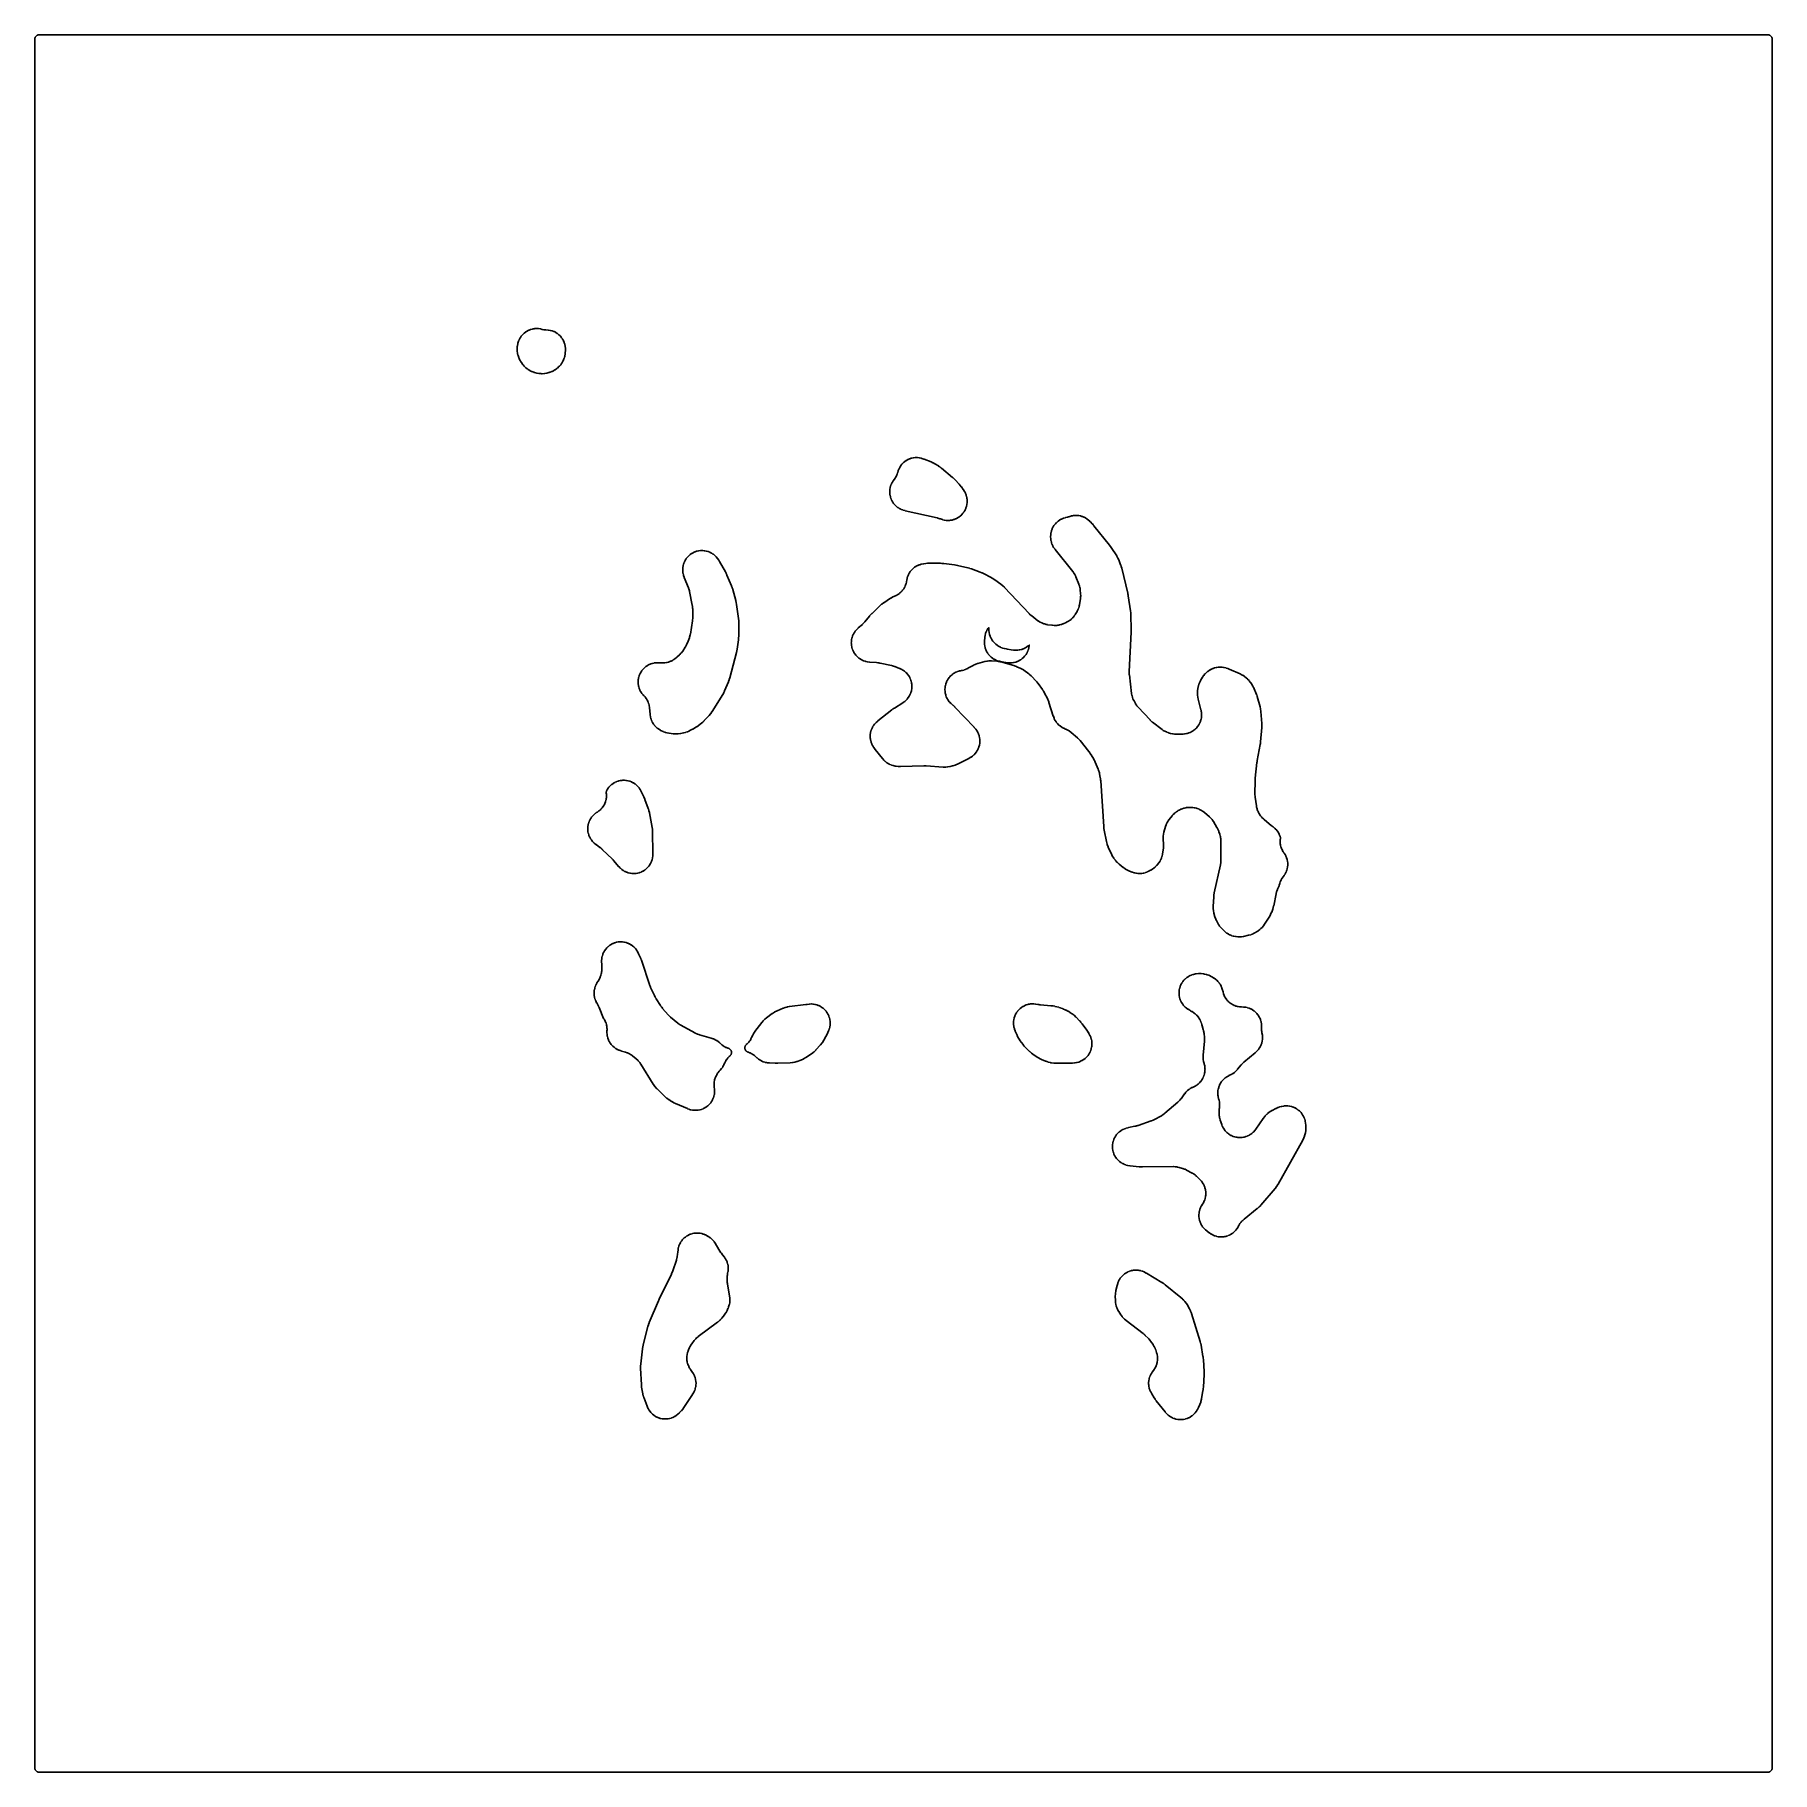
# Model space of a CAD drawing. Header units: millimetres. Extents: x 0 to 300, y 0 to 300.
import ezdxf

# ---------------------------------------------------------------- set-up
doc = ezdxf.new("R2010")
doc.units = ezdxf.units.MM
doc.layers.add('CUT', color=7, linetype='CONTINUOUS')

msp = doc.modelspace()

# ---------------------------------------------------------------- linework, layer by layer
at = {"layer": 'CUT'}
for points in [[(-0.125, 296.625), (-0.125, 299.3054), (-0.1202, 299.4033), (-0.1087, 299.4809), (-0.0896, 299.5569), (-0.0632, 299.6308), (-0.0297, 299.7017), (0.0106, 299.7689), (0.0573, 299.8319), (0.11, 299.89), (0.1681, 299.9427), (0.2311, 299.9894), (0.2983, 300.0297), (0.3692, 300.0632), (0.4431, 300.0896), (0.5191, 300.1087), (0.5967, 300.1202), (0.6946, 300.125), (299.3039, 300.125), (299.4018, 300.1202), (299.4794, 300.1087), (299.5555, 300.0896), (299.6293, 300.0632), (299.7002, 300.0297), (299.7674, 299.9894), (299.8304, 299.9427), (299.8885, 299.89), (299.9412, 299.8319), (299.9879, 299.7689), (300.0282, 299.7017), (300.0617, 299.6308), (300.0882, 299.5569), (300.1072, 299.4809), (300.1187, 299.4033), (300.1235, 299.3054), (300.1235, 0.6946), (300.1187, 0.5967), (300.1072, 0.5191), (300.0882, 0.4431), (300.0617, 0.3692), (300.0282, 0.2983), (299.9879, 0.2311), (299.9412, 0.1681), (299.8885, 0.11), (299.8304, 0.0573), (299.7674, 0.0106), (299.7002, -0.0297), (299.6293, -0.0632), (299.5555, -0.0896), (299.4794, -0.1087), (299.4018, -0.1202), (299.3039, -0.125), (296.6235, -0.125), (3.375, -0.125), (0.6946, -0.125), (0.5967, -0.1202), (0.5191, -0.1087), (0.4431, -0.0896), (0.3692, -0.0632), (0.2983, -0.0297), (0.2311, 0.0106), (0.1681, 0.0573), (0.11, 0.11), (0.0573, 0.1681), (0.0106, 0.2311), (-0.0297, 0.2983), (-0.0632, 0.3692), (-0.0896, 0.4431), (-0.1087, 0.5191), (-0.1202, 0.5967), (-0.125, 0.6946), (-0.125, 3.375)], [(83.515, 244.3424), (83.5294, 244.3049), (83.5894, 244.1589), (83.6045, 244.1246), (83.7545, 243.8055), (83.7896, 243.7395), (83.9187, 243.5231), (83.9601, 243.4608), (84.1697, 243.1773), (84.1926, 243.1477), (84.2323, 243.0991), (84.2545, 243.0732), (84.4693, 242.8334), (84.5171, 242.7847), (84.6854, 242.6278), (84.7373, 242.5835), (84.9915, 242.386), (85.0189, 242.3657), (85.0899, 242.3155), (85.121, 242.2946), (85.419, 242.1051), (85.4841, 242.0681), (85.7093, 241.9544), (85.7777, 241.9239), (86.107, 241.7965), (86.1423, 241.7838), (86.2134, 241.7603), (86.2517, 241.7487), (86.6152, 241.6492), (86.6933, 241.6321), (86.959, 241.5887), (87.0385, 241.58), (87.4148, 241.5586), (87.4547, 241.5574), (87.515, 241.5571), (87.5555, 241.558), (87.9371, 241.5768), (88.0177, 241.5851), (88.2873, 241.6274), (88.3666, 241.6443), (88.7355, 241.7434), (88.7743, 241.755), (88.8991, 241.7958), (88.9318, 241.8073), (89.2375, 241.9228), (89.3011, 241.9503), (89.5111, 242.0524), (89.5719, 242.0855), (89.7717, 242.2064), (89.8293, 242.2449), (90.0923, 242.4387), (90.1197, 242.4599), (90.149, 242.4836), (90.1802, 242.5103), (90.4679, 242.7703), (90.5258, 242.8286), (90.71, 243.0354), (90.7613, 243.0997), (90.9221, 243.3252), (90.9661, 243.3946), (91.151, 243.7242), (91.1862, 243.7954), (91.3248, 244.1173), (91.3515, 244.1891), (91.4291, 244.435), (91.4485, 244.509), (91.501, 244.7615), (91.5128, 244.8371), (91.5504, 245.196), (91.5534, 245.2342), (91.5684, 245.5116), (91.5695, 245.55), (91.5707, 245.9113), (91.5671, 245.9879), (91.542, 246.2449), (91.5307, 246.3207), (91.4799, 246.5738), (91.461, 246.6481), (91.3849, 246.8948), (91.3586, 246.9668), (91.2581, 247.2045), (91.2247, 247.2735), (91.1007, 247.5), (91.0606, 247.5653), (90.9144, 247.778), (90.8679, 247.839), (90.701, 248.0359), (90.6486, 248.0919), (90.4627, 248.271), (90.4049, 248.3214), (90.202, 248.4809), (90.1394, 248.5252), (89.9214, 248.6635), (89.8547, 248.7012), (89.6239, 248.8169), (89.5537, 248.8477), (89.3124, 248.9395), (89.2395, 248.9631), (88.9902, 249.0301), (88.9152, 249.0463), (88.6604, 249.0878), (88.5843, 249.0964), (88.2178, 249.1187), (88.1674, 249.1229), (87.9499, 249.1458), (87.8501, 249.1609), (87.6354, 249.203), (87.5861, 249.2138), (87.262, 249.2924), (87.1873, 249.3067), (86.9334, 249.3419), (86.8577, 249.3486), (86.6016, 249.3582), (86.5255, 249.3573), (86.2698, 249.3413), (86.1942, 249.3328), (85.9413, 249.2913), (85.8669, 249.2753), (85.6194, 249.2087), (85.5471, 249.1853), (85.3075, 249.0944), (85.2378, 249.0638), (85.0085, 248.9494), (84.9422, 248.912), (84.7255, 248.7753), (84.6633, 248.7315), (84.4614, 248.5737), (84.4039, 248.5239), (84.2187, 248.3467), (84.1665, 248.2915), (84, 248.0967), (83.9535, 248.0364), (83.8073, 247.826), (83.7671, 247.7614), (83.6427, 247.5374), (83.6091, 247.4691), (83.5077, 247.2337), (83.4811, 247.1624), (83.3736, 246.8228), (83.3536, 246.7456), (83.2753, 246.3628), (83.2631, 246.2804), (83.2373, 246.001), (83.2342, 245.9177), (83.2407, 245.5511), (83.2466, 245.4694), (83.2906, 245.1202), (83.3049, 245.041), (83.367, 244.7774), (83.3896, 244.7002)], [(148.6273, 223.6108), (148.5673, 223.5166), (148.4274, 223.3191), (148.394, 223.2744), (148.2493, 223.0899), (148.2062, 223.029), (148.0711, 222.8169), (148.0342, 222.7521), (147.9206, 222.5278), (147.8902, 222.4596), (147.7991, 222.2253), (147.7756, 222.1544), (147.708, 221.9123), (147.6914, 221.8395), (147.6479, 221.5919), (147.6386, 221.5178), (147.6196, 221.2671), (147.6176, 221.1925), (147.6232, 220.9411), (147.6286, 220.8667), (147.6589, 220.6171), (147.6715, 220.5435), (147.7261, 220.2981), (147.7459, 220.2262), (147.8243, 219.9873), (147.851, 219.9176), (147.9525, 219.6876), (147.986, 219.6208), (148.1095, 219.4019), (148.1493, 219.3387), (148.2938, 219.1329), (148.3396, 219.074), (148.5035, 218.8834), (148.5549, 218.8293), (148.7368, 218.6556), (148.7932, 218.6068), (148.9912, 218.4518), (149.0522, 218.4088), (149.2644, 218.274), (149.3293, 218.2371), (149.5537, 218.1238), (149.6219, 218.0935), (149.8564, 218.0027), (149.9272, 217.9792), (150.2663, 217.885), (150.3025, 217.8759), (155.8061, 216.6338), (155.8208, 216.6304), (155.8577, 216.6215), (155.9391, 216.5988), (156.2519, 216.4988), (156.3252, 216.4726), (156.3336, 216.4693), (156.3432, 216.4654), (156.3433, 216.4654), (156.3764, 216.453), (156.712, 216.3358), (156.7844, 216.3145), (157.0313, 216.255), (157.1054, 216.241), (157.357, 216.2062), (157.4321, 216.1996), (157.6859, 216.19), (157.7613, 216.1908), (158.0148, 216.2064), (158.0897, 216.2147), (158.3404, 216.2553), (158.4142, 216.271), (158.6596, 216.3363), (158.7315, 216.3592), (158.9692, 216.4484), (159.0384, 216.4784), (159.2662, 216.5908), (159.3321, 216.6274), (159.5476, 216.7618), (159.6096, 216.8048), (159.8107, 216.9599), (159.8681, 217.0088), (160.0529, 217.183), (160.1051, 217.2374), (160.2717, 217.4291), (160.3183, 217.4884), (160.4651, 217.6957), (160.5056, 217.7593), (160.6311, 217.9801), (160.6651, 218.0474), (160.7682, 218.2795), (160.7953, 218.3499), (160.8748, 218.5911), (160.8949, 218.6638), (160.9501, 218.9117), (160.9628, 218.986), (160.9933, 219.2381), (160.9986, 219.3134), (161.0038, 219.5673), (161.0017, 219.6427), (160.9817, 219.8959), (160.9721, 219.9706), (160.9272, 220.2206), (160.9102, 220.2941), (160.8408, 220.5384), (160.8166, 220.6098), (160.7232, 220.846), (160.6921, 220.9147), (160.5758, 221.1405), (160.538, 221.2057), (160.3448, 221.5041), (160.3235, 221.5352), (159.997, 221.9884), (159.9827, 222.0076), (159.8181, 222.2215), (159.7878, 222.2585), (159.6101, 222.4617), (159.594, 222.4794), (158.9293, 223.1928), (158.9132, 223.2096), (158.7278, 223.3967), (158.694, 223.4288), (158.4976, 223.6041), (158.48, 223.6194), (156.5544, 225.2351), (156.5323, 225.253), (156.3208, 225.4173), (156.2747, 225.4505), (156.0516, 225.5986), (156.0277, 225.6139), (155.4298, 225.9793), (155.4019, 225.9955), (155.1363, 226.1428), (155.0787, 226.1716), (154.8015, 226.2959), (154.7718, 226.3085), (153.5806, 226.783), (153.5399, 226.7979), (153.152, 226.9273), (153.0683, 226.95), (152.7826, 227.0102), (152.6968, 227.0233), (152.3904, 227.052), (152.3096, 227.0553), (152.0722, 227.0522), (151.9972, 227.0476), (151.746, 227.0194), (151.6718, 227.0073), (151.4245, 226.9545), (151.352, 226.9352), (151.1111, 226.8582), (151.0408, 226.8318), (150.8087, 226.7314), (150.7413, 226.6982), (150.5202, 226.5754), (150.4565, 226.5358), (150.2486, 226.3918), (150.1891, 226.346), (149.9964, 226.1822), (149.9417, 226.1308), (149.7661, 225.9487), (149.7168, 225.8922), (149.56, 225.6937), (149.5165, 225.6326), (149.3801, 225.4196), (149.3427, 225.3545), (149.228, 225.1291), (149.1973, 225.0606), (149.1054, 224.825), (149.0816, 224.7537), (149.0046, 224.4787), (148.9882, 224.4253), (148.9116, 224.1958), (148.8711, 224.0917), (148.7838, 223.8963), (148.7333, 223.7967)], [(141.5053, 196.8348), (141.4659, 196.7717), (141.3439, 196.5526), (141.3109, 196.4859), (141.2109, 196.256), (141.1846, 196.1864), (141.1076, 195.9478), (141.0882, 195.876), (141.0348, 195.631), (141.0226, 195.5576), (140.9935, 195.3086), (140.9885, 195.2343), (140.9838, 194.9837), (140.9861, 194.9093), (141.006, 194.6594), (141.0156, 194.5856), (141.0598, 194.3388), (141.0765, 194.2663), (141.1447, 194.025), (141.1685, 193.9545), (141.2599, 193.721), (141.2904, 193.6531), (141.4043, 193.4298), (141.4413, 193.3652), (141.5764, 193.1541), (141.6196, 193.0934), (141.7748, 192.8965), (141.8236, 192.8404), (141.9973, 192.6595), (142.0514, 192.6085), (142.242, 192.4455), (142.3008, 192.4), (142.5064, 192.2564), (142.5694, 192.2169), (142.788, 192.0941), (142.8546, 192.0609), (143.0842, 191.9601), (143.1537, 191.9336), (143.392, 191.8558), (143.4638, 191.8362), (143.7086, 191.782), (143.782, 191.7695), (144.1304, 191.7276), (144.1674, 191.7241), (145.318, 191.6425), (145.3595, 191.6388), (145.5601, 191.6172), (145.6015, 191.612), (145.6802, 191.6006), (145.7214, 191.5938), (145.9199, 191.5576), (145.9608, 191.5493), (147.9441, 191.1116), (147.9639, 191.1071), (148.0267, 191.092), (148.111, 191.0684), (148.4216, 190.9682), (148.487, 190.9449), (149.3099, 190.6231), (149.3626, 190.6009), (149.5885, 190.4992), (149.6903, 190.4471), (149.88, 190.3376), (149.9761, 190.2755), (150.1539, 190.1475), (150.2433, 190.0762), (150.4074, 189.931), (150.4891, 189.8511), (150.6379, 189.6902), (150.7112, 189.6025), (150.8431, 189.4275), (150.9072, 189.3329), (151.0209, 189.1456), (151.0753, 189.045), (151.1696, 188.8472), (151.2136, 188.7417), (151.2877, 188.5355), (151.3209, 188.4261), (151.3739, 188.2135), (151.396, 188.1013), (151.4274, 187.8845), (151.4382, 187.7706), (151.4477, 187.5518), (151.447, 187.4374), (151.4346, 187.2187), (151.4224, 187.105), (151.3881, 186.8886), (151.3646, 186.7767), (151.3088, 186.5648), (151.2742, 186.4558), (151.1975, 186.2506), (151.1521, 186.1457), (151.0552, 185.9492), (150.9996, 185.8493), (150.8835, 185.6635), (150.8181, 185.5696), (150.684, 185.3964), (150.6095, 185.3096), (150.4587, 185.1507), (150.3759, 185.0718), (150.2099, 184.9288), (150.1197, 184.8586), (149.9168, 184.7165), (149.8691, 184.6849), (148.4266, 183.7792), (148.4091, 183.7679), (148.213, 183.6371), (148.179, 183.6131), (147.9903, 183.4718), (147.9738, 183.4591), (145.5781, 181.5596), (145.5486, 181.535), (145.2764, 181.2958), (145.2213, 181.2422), (145.0452, 181.0526), (144.9958, 180.9938), (144.8396, 180.7874), (144.7965, 180.7238), (144.662, 180.5027), (144.6254, 180.4351), (144.5139, 180.2015), (144.4844, 180.1306), (144.3971, 179.8869), (144.3749, 179.8133), (144.3126, 179.5621), (144.2979, 179.4867), (144.2613, 179.2305), (144.2543, 179.154), (144.2438, 178.8954), (144.2446, 178.8185), (144.2602, 178.5602), (144.2688, 178.4838), (144.3104, 178.2284), (144.3266, 178.1532), (144.3939, 177.9033), (144.4176, 177.8302), (144.5097, 177.5883), (144.5407, 177.518), (144.6567, 177.2867), (144.6946, 177.2198), (144.8335, 177.0014), (144.8779, 176.9387), (145.1259, 176.6241), (145.1278, 176.6217), (146.3785, 175.048), (146.4013, 175.0207), (146.6174, 174.7734), (146.6658, 174.7229), (146.8366, 174.5604), (146.8894, 174.5146), (147.0745, 174.3685), (147.1313, 174.3277), (147.329, 174.1993), (147.3893, 174.1639), (147.5979, 174.0542), (147.6613, 174.0245), (147.8791, 173.9345), (147.9449, 173.9107), (148.1701, 173.8411), (148.2378, 173.8235), (148.5606, 173.7554), (148.595, 173.749), (148.693, 173.733), (148.728, 173.7281), (149.0587, 173.6898), (149.1291, 173.6849), (149.4619, 173.6774), (149.4972, 173.6774), (153.5257, 173.7741), (153.5422, 173.7743), (153.6181, 173.775), (153.6426, 173.775), (153.6856, 173.7745), (153.6958, 173.7743), (153.7494, 173.7732), (153.766, 173.7728), (153.8418, 173.7701), (153.8662, 173.7689), (153.9092, 173.7665), (153.9194, 173.7659), (156.8544, 173.5725), (156.892, 173.571), (157.2468, 173.5652), (157.3221, 173.5677), (157.5748, 173.5887), (157.6494, 173.5986), (157.9984, 173.6628), (158.0352, 173.6706), (158.4863, 173.7769), (158.5308, 173.7888), (158.9466, 173.9138), (159.033, 173.9457), (159.4306, 174.1201), (159.4722, 174.1399), (161.3001, 175.0777), (161.3328, 175.0955), (161.6363, 175.2705), (161.6988, 175.3108), (161.9025, 175.4564), (161.9607, 175.5025), (162.1492, 175.6673), (162.2027, 175.7189), (162.3741, 175.9014), (162.4223, 175.958), (162.5751, 176.1563), (162.6175, 176.2173), (162.7502, 176.4296), (162.7865, 176.4944), (162.8978, 176.7187), (162.9276, 176.7868), (163.0165, 177.0208), (163.0394, 177.0915), (163.105, 177.3331), (163.121, 177.4057), (163.1627, 177.6525), (163.1715, 177.7263), (163.1889, 177.9761), (163.1904, 178.0504), (163.1833, 178.3006), (163.1776, 178.3747), (163.1461, 178.6231), (163.1332, 178.6963), (163.0776, 178.9404), (163.0575, 179.0119), (162.9784, 179.2494), (162.9514, 179.3187), (162.8494, 179.5473), (162.8159, 179.6137), (162.6921, 179.8312), (162.6522, 179.894), (162.5077, 180.0984), (162.4619, 180.1569), (162.2327, 180.4219), (162.2077, 180.4494), (158.8751, 183.9418), (158.8504, 183.9666), (158.6123, 184.1941), (158.5597, 184.24), (158.4391, 184.3357), (158.3952, 184.3724), (158.2093, 184.5358), (158.1273, 184.6155), (157.9782, 184.7757), (157.9046, 184.8632), (157.7723, 185.0376), (157.7079, 185.132), (157.5936, 185.3188), (157.539, 185.4191), (157.4441, 185.6164), (157.3997, 185.7217), (157.325, 185.9275), (157.2915, 186.0368), (157.2377, 186.249), (157.2153, 186.3611), (157.1831, 186.5776), (157.172, 186.6913), (157.1616, 186.91), (157.1619, 187.0243), (157.1735, 187.2429), (157.1853, 187.3566), (157.2187, 187.573), (157.2418, 187.6849), (157.2967, 187.8968), (157.3309, 188.0059), (157.4068, 188.2112), (157.4517, 188.3163), (157.5477, 188.5131), (157.6029, 188.6131), (157.7182, 188.7992), (157.7832, 188.8932), (157.9165, 189.0669), (157.9905, 189.1539), (158.1406, 189.3134), (158.223, 189.3926), (158.3882, 189.5362), (158.4781, 189.6067), (158.6569, 189.7331), (158.7535, 189.7942), (158.944, 189.902), (159.0462, 189.9532), (159.2466, 190.0414), (159.3533, 190.0822), (159.5615, 190.1498), (159.6719, 190.1797), (159.9138, 190.2322), (159.9699, 190.2429), (160.1152, 190.267), (160.1868, 190.2824), (160.4252, 190.3458), (160.495, 190.3681), (160.7262, 190.4542), (160.7935, 190.4831), (161.104, 190.6342), (161.1365, 190.651), (162.0447, 191.1486), (162.1042, 191.1789), (162.3655, 191.3028), (162.4893, 191.3528), (162.7633, 191.4453), (162.8272, 191.4648), (164.0637, 191.8027), (164.1243, 191.8175), (164.3884, 191.8744), (164.5116, 191.8939), (164.7492, 191.9184), (164.8738, 191.9244), (165.1439, 191.9225), (165.2063, 191.9204), (166.1046, 191.865), (166.1235, 191.8637), (166.1932, 191.8582), (166.2555, 191.8516), (166.438, 191.8272), (166.5253, 191.812), (166.7071, 191.7731), (166.7592, 191.7606), (166.7917, 191.7521), (166.8026, 191.7491), (169.0486, 191.1329), (169.0641, 191.1285), (169.1032, 191.1172), (169.1891, 191.0885), (169.5182, 190.9641), (169.5951, 190.9318), (169.6038, 190.9278), (169.6125, 190.9237), (170.2639, 190.6146), (170.2789, 190.6074), (170.3166, 190.5888), (170.3988, 190.5441), (170.7106, 190.3573), (170.7828, 190.3103), (170.7909, 190.3045), (170.799, 190.2988), (171.6441, 189.6904), (171.6576, 189.6805), (171.6916, 189.6554), (171.7647, 189.5962), (172.0391, 189.355), (172.102, 189.2954), (172.109, 189.2882), (172.1159, 189.2811), (172.9197, 188.4436), (172.9335, 188.4291), (172.9767, 188.3824), (173.0329, 188.317), (173.2329, 188.0655), (173.2738, 188.0107), (173.9954, 186.9821), (174.0167, 186.9506), (174.1172, 186.7966), (174.1374, 186.7644), (174.1746, 186.7032), (174.1936, 186.6706), (174.2831, 186.5113), (174.3011, 186.478), (174.9143, 185.2963), (174.9215, 185.2822), (174.9394, 185.2465), (174.976, 185.1656), (175.1063, 184.8459), (175.1344, 184.7691), (175.1373, 184.7601), (175.1402, 184.7512), (175.8883, 182.3901), (175.901, 182.3533), (176.0297, 182.0093), (176.0607, 181.9379), (176.1773, 181.7029), (176.2155, 181.635), (176.3555, 181.4132), (176.4004, 181.3495), (176.5625, 181.1432), (176.6136, 181.0845), (176.7959, 180.8959), (176.8528, 180.8427), (177.0535, 180.6737), (177.1155, 180.6266), (177.3324, 180.4791), (177.399, 180.4386), (177.6298, 180.314), (177.7002, 180.2806), (178.0136, 180.1508), (178.0691, 180.1261), (178.3067, 180.0125), (178.4135, 179.9543), (178.6117, 179.8321), (178.7116, 179.7629), (178.9198, 179.6016), (178.9669, 179.5631), (180.0819, 178.5997), (180.0945, 178.5887), (180.126, 178.5606), (180.1937, 178.4952), (180.4459, 178.2303), (180.5032, 178.1653), (180.5095, 178.1576), (180.5158, 178.1499), (182.0492, 176.2387), (182.0743, 176.2062), (182.1928, 176.0471), (182.2168, 176.0137), (182.2612, 175.9493), (182.2839, 175.9151), (182.3907, 175.7479), (182.4122, 175.7129), (182.8725, 174.9309), (182.891, 174.8984), (182.9775, 174.7397), (182.9949, 174.7065), (183.027, 174.6428), (183.0433, 174.6091), (183.1192, 174.445), (183.1344, 174.4108), (183.6534, 173.186), (183.6609, 173.1679), (183.6879, 173.101), (183.7104, 173.0404), (183.7714, 172.8605), (183.7973, 172.7728), (183.8441, 172.5868), (183.8564, 172.5328), (183.8632, 172.4989), (183.8654, 172.4875), (184.0113, 171.7206), (184.0173, 171.6863), (184.0438, 171.5196), (184.0487, 171.4851), (184.0572, 171.419), (184.061, 171.3843), (184.0772, 171.2164), (184.0801, 171.1816), (184.5974, 163.302), (184.5994, 163.2776), (184.6264, 163.002), (184.6328, 162.9534), (184.6775, 162.6802), (184.6818, 162.6561), (185.0595, 160.7386), (185.0697, 160.6941), (185.1781, 160.2776), (185.2064, 160.1908), (185.3639, 159.7904), (185.3819, 159.7484), (186.0133, 158.3892), (186.0281, 158.3592), (186.1736, 158.079), (186.207, 158.021), (186.3282, 157.8307), (186.3667, 157.7759), (186.559, 157.5256), (186.58, 157.4995), (186.6762, 157.3851), (186.6998, 157.3583), (186.9285, 157.111), (186.9794, 157.0609), (187.2303, 156.8362), (187.2574, 156.813), (187.9636, 156.2379), (187.996, 156.2129), (188.3073, 155.9861), (188.3758, 155.9416), (188.6143, 155.8044), (188.6872, 155.7675), (189.0397, 155.6124), (189.0775, 155.5969), (189.5213, 155.4295), (189.5553, 155.4176), (189.8784, 155.3129), (189.9479, 155.2939), (190.1847, 155.2413), (190.2557, 155.229), (190.4964, 155.1991), (190.5682, 155.1936), (190.8107, 155.1865), (190.8827, 155.1879), (191.1248, 155.2038), (191.1964, 155.212), (191.4359, 155.2507), (191.5064, 155.2656), (191.7411, 155.3269), (191.8098, 155.3484), (192.0377, 155.4316), (192.1041, 155.4595), (192.4106, 155.6056), (192.4427, 155.6219), (192.7038, 155.7619), (192.7329, 155.7783), (193.0034, 155.9391), (193.0592, 155.9757), (193.2417, 156.1071), (193.2941, 156.1485), (193.4644, 156.2954), (193.5129, 156.3412), (193.7322, 156.5669), (193.755, 156.5913), (193.8806, 156.7326), (193.9036, 156.7596), (194.114, 157.0196), (194.156, 157.0768), (194.2884, 157.2757), (194.3249, 157.3366), (194.4381, 157.547), (194.4688, 157.611), (194.5619, 157.831), (194.5865, 157.8976), (194.6587, 158.1254), (194.6769, 158.1939), (194.7478, 158.5207), (194.7545, 158.5556), (194.8625, 159.1963), (194.8679, 159.2342), (194.9099, 159.5927), (194.9149, 159.669), (194.9206, 160.0299), (194.9202, 160.0681), (194.8786, 161.2717), (194.878, 161.3302), (194.8823, 161.5838), (194.8903, 161.7006), (194.917, 161.9233), (194.9369, 162.0386), (194.9928, 162.286), (195.0072, 162.3428), (195.2701, 163.2795), (195.2871, 163.3344), (195.3663, 163.5703), (195.4083, 163.6773), (195.499, 163.8778), (195.5516, 163.9799), (195.662, 164.1703), (195.7246, 164.2666), (195.8705, 164.4682), (195.9054, 164.5139), (196.4145, 165.1474), (196.4514, 165.191), (196.616, 165.376), (196.6962, 165.4575), (196.8575, 165.6058), (196.9454, 165.6788), (197.1436, 165.8273), (197.1902, 165.8604), (197.3522, 165.9696), (197.369, 165.9807), (197.4314, 166.0211), (197.4883, 166.0557), (197.6585, 166.1524), (197.7422, 166.1955), (197.9216, 166.2786), (197.9739, 166.3013), (198.007, 166.3147), (198.0181, 166.3191), (198.1071, 166.354), (198.1678, 166.3758), (198.4332, 166.4629), (198.5578, 166.4961), (198.7996, 166.546), (198.9271, 166.565), (199.2053, 166.5902), (199.2696, 166.5942), (199.5493, 166.6038), (199.612, 166.6042), (199.8839, 166.5984), (200.009, 166.5889), (200.2474, 166.5574), (200.3708, 166.5342), (200.6043, 166.4767), (200.7243, 166.44), (200.9796, 166.3464), (201.0379, 166.3231), (201.1042, 166.2946), (201.1585, 166.2695), (201.3906, 166.1548), (201.4948, 166.0962), (201.6883, 165.9738), (201.7858, 165.9047), (201.9889, 165.7441), (202.0348, 165.7059), (202.8701, 164.9712), (202.9125, 164.932), (203.0916, 164.7576), (203.1701, 164.673), (203.3121, 164.5035), (203.3816, 164.4114), (203.522, 164.2045), (203.5532, 164.156), (204.1628, 163.1515), (204.1947, 163.0954), (204.3259, 162.8488), (204.38, 162.7317), (204.4825, 162.4718), (204.5044, 162.4111), (204.6488, 161.9741), (204.6659, 161.9176), (204.7334, 161.6713), (204.7586, 161.5561), (204.7954, 161.3332), (204.8086, 161.216), (204.824, 160.9611), (204.8261, 160.9021), (204.8556, 157.468), (204.8544, 157.404), (204.8412, 157.1271), (204.8279, 156.9998), (204.7838, 156.7261), (204.7718, 156.6632), (203.7076, 151.8147), (203.7015, 151.7843), (203.6505, 151.4963), (203.6422, 151.4348), (203.6149, 151.1436), (203.6126, 151.1127), (203.5287, 149.526), (203.5277, 149.4878), (203.5268, 149.1271), (203.5304, 149.0507), (203.5557, 148.7942), (203.567, 148.7186), (203.6383, 148.365), (203.6468, 148.3277), (203.747, 147.9343), (203.7579, 147.8956), (203.8708, 147.5337), (203.8987, 147.4583), (204.0492, 147.1103), (204.0661, 147.0739), (204.2313, 146.7412), (204.25, 146.706), (204.4342, 146.3792), (204.4769, 146.312), (204.6322, 146.0936), (204.6817, 146.0313), (204.9298, 145.75), (204.9569, 145.7209), (205.337, 145.333), (205.3618, 145.3088), (205.6005, 145.0865), (205.6532, 145.0417), (205.8375, 144.899), (205.894, 144.8592), (206.0905, 144.7338), (206.1505, 144.6993), (206.3566, 144.5928), (206.4198, 144.5637), (206.6836, 144.4568), (206.7545, 144.432), (206.9873, 144.3635), (207.0586, 144.3462), (207.392, 144.2821), (207.4616, 144.2721), (207.7708, 144.242), (207.8381, 144.2384), (208.0652, 144.2365), (208.1326, 144.2389), (208.359, 144.2572), (208.4258, 144.2656), (208.7391, 144.319), (208.7722, 144.3254), (209.623, 144.5098), (209.6603, 144.5189), (210.0095, 144.6133), (210.0824, 144.637), (210.3238, 144.7292), (210.394, 144.7602), (210.7171, 144.9226), (210.751, 144.9407), (210.8523, 144.9983), (210.8865, 145.0189), (211.2036, 145.2216), (211.2685, 145.2681), (211.5624, 145.503), (211.593, 145.5287), (211.7085, 145.6314), (211.7333, 145.6544), (211.9619, 145.8765), (212.0082, 145.9257), (212.1568, 146.0984), (212.1986, 146.1515), (212.3843, 146.4106), (212.4034, 146.4385), (213.1786, 147.6287), (213.2014, 147.6661), (213.4062, 148.0239), (213.4452, 148.1022), (213.6074, 148.4811), (213.6235, 148.5218), (213.7971, 149.0017), (213.8062, 149.0284), (213.8873, 149.2817), (213.9025, 149.3361), (213.9646, 149.5947), (213.9707, 149.6222), (214.3837, 151.6751), (214.3992, 151.7414), (214.4745, 152.0264), (214.517, 152.1557), (214.6258, 152.4297), (214.6528, 152.4922), (214.7466, 152.6927), (214.7622, 152.7286), (214.9012, 153.0707), (214.9269, 153.1446), (215.0174, 153.4558), (215.0338, 153.5075), (215.11, 153.7298), (215.1501, 153.8306), (215.2359, 154.0199), (215.2854, 154.1164), (215.3888, 154.2967), (215.4472, 154.3881), (215.583, 154.5799), (215.6154, 154.6234), (215.765, 154.8147), (215.8074, 154.8747), (215.9402, 155.0832), (215.9766, 155.147), (216.0887, 155.3673), (216.1188, 155.4343), (216.2091, 155.6645), (216.2326, 155.734), (216.3002, 155.9718), (216.3169, 156.0433), (216.3613, 156.2865), (216.371, 156.3593), (216.3918, 156.6057), (216.3944, 156.679), (216.3913, 156.9262), (216.3868, 156.9995), (216.3599, 157.2453), (216.3484, 157.3178), (216.2978, 157.5598), (216.2794, 157.6308), (216.2058, 157.8669), (216.1805, 157.9358), (216.0845, 158.1636), (216.0527, 158.2298), (215.9351, 158.4473), (215.8972, 158.5101), (215.822, 158.6218), (215.7919, 158.669), (215.7616, 158.7193), (215.7201, 158.7809), (215.6945, 158.8153), (215.6326, 158.9073), (215.517, 159.0986), (215.4643, 159.1963), (215.3725, 159.3882), (215.3296, 159.4905), (215.2569, 159.6904), (215.2241, 159.7965), (215.1712, 160.0025), (215.1489, 160.1112), (215.1163, 160.3214), (215.1047, 160.4318), (215.0927, 160.6442), (215.0919, 160.7552), (215.1006, 160.9677), (215.1105, 161.0782), (215.1264, 161.1919), (215.1333, 161.274), (215.1313, 161.3562), (215.1205, 161.4378), (215.1009, 161.5177), (215.0606, 161.6504), (215.0357, 161.72), (214.9406, 161.95), (214.909, 162.0169), (214.792, 162.2366), (214.7541, 162.3), (214.6163, 162.5073), (214.5725, 162.5668), (214.4152, 162.7597), (214.3658, 162.8147), (214.1905, 162.9914), (214.136, 163.0413), (213.9444, 163.2002), (213.8853, 163.2445), (213.5426, 163.4765), (213.4895, 163.5147), (213.2386, 163.7064), (213.1878, 163.7476), (212.2966, 164.5132), (212.2837, 164.5245), (212.2514, 164.5531), (212.1822, 164.6198), (211.9245, 164.89), (211.866, 164.9564), (211.8595, 164.9643), (211.8532, 164.9722), (211.7415, 165.1117), (211.7093, 165.1538), (211.5741, 165.3398), (211.5158, 165.4284), (211.4121, 165.6032), (211.3623, 165.6969), (211.2639, 165.9046), (211.2423, 165.9531), (211.2177, 166.0119), (211.2002, 166.0566), (211.1281, 166.2518), (211.0987, 166.3432), (211.0497, 166.5205), (211.0281, 166.6141), (210.9898, 166.8186), (210.982, 166.866), (210.7686, 168.3487), (210.7659, 168.3684), (210.758, 168.431), (210.7505, 168.5165), (210.7344, 168.8354), (210.733, 168.9033), (210.7549, 171.2375), (210.7552, 171.2559), (210.7574, 171.3424), (210.7585, 171.3708), (210.7607, 171.415), (210.7613, 171.425), (210.7648, 171.4846), (210.766, 171.5028), (210.7725, 171.5886), (210.7749, 171.6168), (210.7794, 171.6611), (210.7804, 171.6711), (211.0735, 174.3579), (211.0758, 174.3774), (211.0878, 174.4719), (211.0904, 174.4914), (211.096, 174.5305), (211.0995, 174.5531), (211.1175, 174.6619), (211.1214, 174.6844), (211.6342, 177.4517), (211.6373, 177.4694), (211.6697, 177.6704), (211.6746, 177.7062), (211.6974, 177.9095), (211.6992, 177.9275), (211.9183, 180.4027), (211.9205, 180.4342), (211.9344, 180.7318), (211.9347, 180.795), (211.9238, 181.0927), (211.922, 181.1242), (211.7611, 183.1834), (211.7574, 183.2196), (211.7142, 183.5605), (211.7016, 183.6322), (211.626, 183.9673), (211.6171, 184.0027), (211.123, 185.7893), (211.1146, 185.8176), (211.0299, 186.0832), (211.0098, 186.1387), (210.9047, 186.3968), (210.8931, 186.424), (210.5758, 187.1242), (210.5683, 187.1403), (210.4816, 187.3205), (210.4655, 187.3521), (210.3704, 187.5281), (210.3618, 187.5436), (210.1905, 187.8437), (210.1702, 187.8773), (209.9709, 188.1883), (209.9252, 188.252), (209.7607, 188.4583), (209.7087, 188.517), (209.4499, 188.7805), (209.4217, 188.8078), (209.2533, 188.9625), (209.2218, 188.9898), (208.9186, 189.239), (208.8515, 189.2883), (208.6168, 189.4416), (208.5447, 189.4832), (208.1945, 189.6605), (208.1569, 189.6783), (206.2974, 190.4954), (206.2757, 190.5046), (206.0295, 190.6038), (205.9854, 190.62), (205.7607, 190.6948), (205.7031, 190.7115), (205.3865, 190.7897), (205.3148, 190.8038), (205.0712, 190.8397), (204.9985, 190.8468), (204.7526, 190.8591), (204.6795, 190.8592), (204.4336, 190.8478), (204.3608, 190.8409), (204.1171, 190.806), (204.0454, 190.7921), (203.8062, 190.7339), (203.7361, 190.7133), (203.5036, 190.6324), (203.4358, 190.6051), (203.2121, 190.5022), (203.1473, 190.4685), (202.9345, 190.3446), (202.8732, 190.3049), (202.5935, 190.1037), (202.5643, 190.0816), (202.5619, 190.0797), (202.5441, 190.0651), (202.3447, 189.8965), (202.3104, 189.8657), (202.1389, 189.7018), (202.0984, 189.6601), (201.8883, 189.426), (201.8439, 189.3717), (201.7031, 189.1823), (201.6639, 189.1242), (201.4921, 188.8422), (201.4745, 188.8118), (201.3234, 188.5358), (201.3042, 188.4983), (201.1329, 188.1396), (201.1008, 188.0616), (201.0076, 187.7935), (200.9844, 187.7124), (200.8962, 187.3249), (200.888, 187.2835), (200.8369, 186.9818), (200.8321, 186.9497), (200.7939, 186.6463), (200.7885, 186.5817), (200.7798, 186.3633), (200.7799, 186.2985), (200.7921, 186.0307), (200.7978, 185.966), (200.8328, 185.6999), (200.844, 185.6359), (200.9096, 185.337), (200.9173, 185.3054), (201.3991, 183.4861), (201.4123, 183.4307), (201.4635, 183.1892), (201.4815, 183.0768), (201.5052, 182.8598), (201.5119, 182.7461), (201.5139, 182.5279), (201.5092, 182.4141), (201.4893, 182.1967), (201.4733, 182.0839), (201.4319, 181.8697), (201.4047, 181.7591), (201.3421, 181.55), (201.304, 181.4426), (201.2208, 181.2409), (201.1722, 181.1379), (201.0693, 180.9454), (201.0107, 180.8478), (200.8891, 180.6665), (200.8209, 180.5752), (200.6819, 180.407), (200.605, 180.323), (200.4498, 180.1695), (200.3649, 180.0936), (200.1952, 179.9563), (200.1032, 179.8892), (199.9206, 179.7697), (199.8223, 179.7121), (199.6287, 179.6113), (199.5252, 179.5638), (199.3225, 179.4829), (199.2148, 179.446), (199.005, 179.3857), (198.8941, 179.3597), (198.6794, 179.3206), (198.5664, 179.3058), (198.3205, 179.2861), (198.2636, 179.283), (197.263, 179.2529), (197.2019, 179.2527), (196.9374, 179.2589), (196.8157, 179.2684), (196.5837, 179.2988), (196.4637, 179.3212), (196.2066, 179.3836), (196.1477, 179.3996), (195.7784, 179.5104), (195.7298, 179.5262), (195.5208, 179.5992), (195.4259, 179.6373), (195.2476, 179.7182), (195.1565, 179.7646), (194.9861, 179.8611), (194.8996, 179.9155), (194.7175, 180.0415), (194.6762, 180.0715), (193.0416, 181.3148), (193.0291, 181.3245), (192.9975, 181.3492), (192.9294, 181.4069), (192.6739, 181.6414), (192.6154, 181.6991), (192.6089, 181.7061), (192.6025, 181.7129), (190.5727, 183.901), (190.5284, 183.9516), (190.3433, 184.1764), (190.2642, 184.285), (190.1068, 184.5301), (190.0721, 184.5877), (189.835, 185.0099), (189.8089, 185.059), (189.7012, 185.2747), (189.6565, 185.3765), (189.5803, 185.5756), (189.5457, 185.6813), (189.4893, 185.8869), (189.4651, 185.9954), (189.4243, 186.233), (189.4162, 186.288), (189.0254, 189.4938), (189.0237, 189.5094), (189.0194, 189.5487), (189.0133, 189.6367), (189.003, 189.9793), (189.0035, 190.0605), (189.0038, 190.0699), (189.0043, 190.0792), (189.3413, 196.9101), (189.3418, 196.9239), (189.3471, 197.0924), (189.3474, 197.1215), (189.3463, 197.2758), (189.3461, 197.2901), (189.2774, 199.94), (189.2764, 199.9632), (189.2617, 200.2249), (189.2576, 200.2711), (189.2269, 200.5314), (189.2238, 200.5544), (188.832, 203.1822), (188.8294, 203.1987), (188.7975, 203.3846), (188.7911, 203.4173), (188.7511, 203.6016), (188.7474, 203.6179), (187.712, 207.9272), (187.7061, 207.9503), (187.6348, 208.2107), (187.6208, 208.2563), (187.5333, 208.5117), (187.5252, 208.5341), (187.2734, 209.2001), (187.2575, 209.2388), (187.0978, 209.5997), (187.0598, 209.6743), (186.8614, 210.0153), (186.8394, 210.0509), (185.8676, 211.5282), (185.8577, 211.5428), (185.7442, 211.7069), (185.7235, 211.7355), (185.6025, 211.8941), (185.5916, 211.908), (182.8895, 215.2856), (182.8798, 215.2976), (182.7684, 215.4311), (182.7482, 215.4544), (182.6315, 215.5833), (182.6211, 215.5946), (182.2861, 215.9502), (182.2602, 215.9763), (182.01, 216.2173), (181.9546, 216.2657), (181.76, 216.4197), (181.7002, 216.4626), (181.4916, 216.5971), (181.4279, 216.6339), (181.2073, 216.7476), (181.1403, 216.7781), (180.9097, 216.8699), (180.8401, 216.8937), (180.6017, 216.9628), (180.5301, 216.9798), (180.2862, 217.0254), (180.2132, 217.0354), (179.9661, 217.0572), (179.8925, 217.0601), (179.6444, 217.0579), (179.5708, 217.0537), (179.3241, 217.0274), (179.2513, 217.0161), (179.0083, 216.9661), (178.937, 216.9478), (178.5505, 216.8283), (178.5335, 216.8229), (178.4887, 216.8078), (178.4451, 216.7942), (178.3741, 216.7735), (178.3487, 216.7665), (178.3084, 216.7557), (178.2993, 216.7534), (178.0166, 216.6806), (177.9795, 216.6701), (177.6323, 216.5617), (177.5599, 216.535), (177.3209, 216.4328), (177.2516, 216.3988), (177.0242, 216.2729), (176.9587, 216.2322), (176.7453, 216.0839), (176.6843, 216.0367), (176.487, 215.8675), (176.431, 215.8143), (176.2519, 215.626), (176.2017, 215.5675), (176.0426, 215.362), (175.9985, 215.2986), (175.8611, 215.0781), (175.8236, 215.0106), (175.7093, 214.7772), (175.6789, 214.7063), (175.5888, 214.4625), (175.5658, 214.3889), (175.5008, 214.1372), (175.4854, 214.0616), (175.4463, 213.8047), (175.4386, 213.7279), (175.423, 213.411), (175.423, 213.3359), (175.4376, 213.0411), (175.4447, 212.9684), (175.4804, 212.725), (175.4945, 212.6533), (175.5534, 212.4145), (175.5743, 212.3445), (175.6558, 212.1124), (175.6833, 212.0447), (175.7868, 211.8215), (175.8206, 211.7568), (175.945, 211.5446), (175.985, 211.4834), (176.1868, 211.2045), (176.2089, 211.1754), (179.2699, 207.3461), (179.3031, 207.3025), (179.4422, 207.1101), (179.5021, 207.0184), (179.6083, 206.8372), (179.659, 206.7401), (179.7588, 206.5248), (179.7807, 206.4745), (180.2993, 205.1976), (180.3192, 205.1452), (180.3994, 204.916), (180.4312, 204.8085), (180.4819, 204.5998), (180.5029, 204.4897), (180.5368, 204.2492), (180.5432, 204.1935), (180.6062, 203.5007), (180.6095, 203.4536), (180.6196, 203.2492), (180.6203, 203.1548), (180.6142, 202.9739), (180.6071, 202.8797), (180.5833, 202.6765), (180.5769, 202.6297), (180.427, 201.6891), (180.4174, 201.6366), (180.3704, 201.4103), (180.3438, 201.3069), (180.2837, 201.1115), (180.2476, 201.0111), (180.1694, 200.8222), (180.1241, 200.7256), (180.0162, 200.5211), (179.9901, 200.4745), (179.6879, 199.9618), (179.6564, 199.9113), (179.5141, 199.6964), (179.4433, 199.6007), (179.2983, 199.4248), (179.2179, 199.337), (179.0553, 199.1772), (178.9663, 199.0983), (178.7879, 198.9562), (178.6911, 198.887), (178.4989, 198.7644), (178.3954, 198.7057), (178.1648, 198.5904), (178.1109, 198.5651), (177.6031, 198.3436), (177.5476, 198.3211), (177.3048, 198.23), (177.1907, 198.1939), (176.9687, 198.1363), (176.8514, 198.1123), (176.5949, 198.0739), (176.5355, 198.0666), (176.4973, 198.0629), (176.4308, 198.0584), (176.1423, 198.0476), (176.009, 198.0503), (175.7212, 198.0732), (175.655, 198.0804), (174.911, 198.1836), (174.859, 198.192), (174.6349, 198.2337), (174.5325, 198.2577), (174.3386, 198.3127), (174.2388, 198.346), (174.0261, 198.4282), (173.9775, 198.4482), (173.9395, 198.465), (173.8816, 198.4924), (173.6345, 198.6183), (173.5238, 198.6827), (173.2923, 198.8355), (173.2398, 198.8723), (172.1513, 199.6821), (172.1382, 199.692), (172.1051, 199.7173), (172.0339, 199.7767), (171.7669, 200.0182), (171.7059, 200.0778), (171.699, 200.0849), (171.6923, 200.0921), (167.4592, 204.6184), (167.4335, 204.6446), (167.1856, 204.8853), (167.1306, 204.9337), (166.8607, 205.1494), (166.8315, 205.1716), (165.7882, 205.9258), (165.7653, 205.9417), (165.5031, 206.117), (165.4556, 206.1463), (165.1812, 206.3018), (165.1567, 206.3151), (163.8396, 206.9992), (163.8179, 207.01), (163.5716, 207.1281), (163.5274, 207.1476), (163.2741, 207.2498), (163.2516, 207.2585), (161.7245, 207.8191), (161.7029, 207.8267), (161.4574, 207.9085), (161.4136, 207.9216), (161.1636, 207.9885), (161.1414, 207.9941), (159.336, 208.4194), (159.3159, 208.4238), (159.0889, 208.4709), (159.0485, 208.4781), (158.8192, 208.5128), (158.7989, 208.5156), (156.9417, 208.746), (156.9203, 208.7483), (156.6781, 208.7714), (156.6352, 208.7743), (156.3921, 208.7836), (156.3706, 208.7841), (154.4885, 208.8032), (154.4603, 208.8029), (154.195, 208.7958), (154.1389, 208.7922), (153.8748, 208.7655), (153.8469, 208.7621), (153.4956, 208.7133), (153.4585, 208.7072), (153.1102, 208.6411), (153.0371, 208.6235), (152.7941, 208.5519), (152.7231, 208.5271), (152.4884, 208.4319), (152.4202, 208.4002), (152.196, 208.2822), (152.1313, 208.244), (151.9199, 208.1044), (151.8593, 208.0599), (151.6627, 207.9002), (151.6068, 207.8499), (151.4269, 207.6715), (151.3762, 207.616), (151.2149, 207.4207), (151.17, 207.3604), (151.0287, 207.1501), (150.99, 207.0857), (150.8702, 206.8625), (150.838, 206.7946), (150.7409, 206.5606), (150.7155, 206.4898), (150.642, 206.2474), (150.6238, 206.1745), (150.5695, 205.9004), (150.5631, 205.8635), (150.528, 205.6252), (150.506, 205.514), (150.4531, 205.3033), (150.4201, 205.1949), (150.3466, 204.9905), (150.303, 204.8859), (150.2095, 204.6898), (150.1557, 204.59), (150.0433, 204.4042), (149.9798, 204.3102), (149.8495, 204.1365), (149.777, 204.0493), (149.63, 203.8894), (149.5493, 203.8099), (149.3871, 203.6653), (149.2989, 203.5942), (149.1232, 203.4665), (149.0283, 203.4045), (148.8408, 203.2949), (148.7402, 203.2426), (148.5976, 203.1773), (148.5952, 203.1762), (148.1759, 202.9824), (148.1106, 202.9483), (147.8003, 202.7665), (147.7679, 202.7464), (146.5733, 201.9638), (146.5447, 201.9441), (146.2796, 201.7526), (146.2253, 201.7094), (145.9788, 201.4945), (145.9532, 201.4711), (144.5606, 200.1407), (144.5437, 200.1241), (144.356, 199.9332), (144.3239, 199.8984), (144.1485, 199.6963), (144.1332, 199.6782), (143.2977, 198.6525), (143.2879, 198.6406), (143.2629, 198.6108), (143.2048, 198.5465), (142.9696, 198.3055), (142.912, 198.2504), (142.905, 198.2443), (142.8982, 198.2382), (142.1864, 197.6144), (142.159, 197.5892), (141.9067, 197.3452), (141.8558, 197.2909), (141.6935, 197.0999), (141.6481, 197.0408)], [(105.6927, 185.1652), (105.743, 185.0695), (105.8305, 184.882), (105.8714, 184.782), (105.9408, 184.587), (105.9721, 184.4836), (106.0227, 184.2829), (106.0441, 184.177), (106.0795, 183.9457), (106.0864, 183.8921), (106.2176, 182.6433), (106.2223, 182.6068), (106.2751, 182.264), (106.2899, 182.1919), (106.3511, 181.9518), (106.3728, 181.8815), (106.457, 181.6484), (106.4853, 181.5806), (106.5916, 181.3567), (106.6264, 181.2919), (106.7538, 181.0794), (106.7947, 181.0182), (106.9421, 180.819), (106.9887, 180.7621), (107.1547, 180.5781), (107.2066, 180.5259), (107.3896, 180.3588), (107.4462, 180.3119), (107.6445, 180.1633), (107.7055, 180.1221), (108.0018, 179.9419), (108.0337, 179.9236), (108.1527, 179.8589), (108.1843, 179.8427), (108.486, 179.6965), (108.5513, 179.6686), (108.7757, 179.5847), (108.8434, 179.563), (109.0746, 179.5005), (109.144, 179.4852), (109.4743, 179.4284), (109.5095, 179.4232), (110.2158, 179.3354), (110.2563, 179.3315), (110.6385, 179.3047), (110.7197, 179.3033), (110.9932, 179.3134), (111.0742, 179.3207), (111.4533, 179.3757), (111.4934, 179.3826), (111.9855, 179.481), (112.0177, 179.4882), (112.3193, 179.5622), (112.3826, 179.5807), (112.5928, 179.6521), (112.6541, 179.6759), (112.9385, 179.8009), (112.9684, 179.8148), (113.5555, 180.1039), (113.5888, 180.1213), (113.8985, 180.2933), (113.9623, 180.3329), (114.2534, 180.5346), (114.2838, 180.5568), (115.0817, 181.17), (115.1042, 181.188), (115.3136, 181.3619), (115.3565, 181.4005), (115.5521, 181.5898), (115.5724, 181.6102), (116.3802, 182.4539), (116.4062, 182.4825), (116.6449, 182.7588), (116.6925, 182.8199), (116.9019, 183.1189), (116.9233, 183.1512), (118.7717, 186.1009), (118.7875, 186.1273), (118.9316, 186.3795), (118.96, 186.4341), (119.0832, 186.6971), (119.0957, 186.7253), (119.7664, 188.3218), (119.7763, 188.3468), (119.8838, 188.6303), (119.9011, 188.6811), (119.9883, 188.9716), (119.9955, 188.9974), (121.1415, 193.3676), (121.1469, 193.3898), (121.2047, 193.6405), (121.2136, 193.6852), (121.2563, 193.9389), (121.2597, 193.9614), (121.4794, 195.559), (121.4823, 195.5831), (121.5109, 195.8557), (121.5144, 195.904), (121.5257, 196.1779), (121.5263, 196.2021), (121.5469, 198.4991), (121.5467, 198.5269), (121.538, 198.842), (121.5344, 198.8976), (121.5026, 199.2111), (121.4993, 199.2388), (121.1608, 201.6799), (121.1569, 201.7046), (121.1089, 201.9833), (121.0988, 202.0323), (121.0325, 202.3073), (121.0262, 202.3315), (120.4889, 204.2768), (120.4823, 204.2995), (120.4031, 204.5549), (120.3877, 204.5997), (120.2927, 204.8497), (120.284, 204.8717), (119.4968, 206.7652), (119.4872, 206.7872), (119.3753, 207.0341), (119.3541, 207.0772), (119.2268, 207.3166), (119.2152, 207.3376), (118.216, 209.0817), (118.2037, 209.1024), (118.0615, 209.3333), (118.0351, 209.3734), (117.887, 209.5831), (117.8494, 209.632), (117.6274, 209.8976), (117.5762, 209.953), (117.3949, 210.1307), (117.3385, 210.1808), (117.1404, 210.3397), (117.0793, 210.3839), (116.8665, 210.5224), (116.8013, 210.5603), (116.5758, 210.6771), (116.5072, 210.7084), (116.2713, 210.8022), (116.1999, 210.8265), (115.9558, 210.8965), (115.8824, 210.9137), (115.6326, 210.9591), (115.5578, 210.9689), (115.3047, 210.9894), (115.2293, 210.9917), (114.9754, 210.987), (114.9002, 210.9819), (114.6481, 210.9521), (114.5737, 210.9395), (114.3257, 210.8848), (114.253, 210.865), (114.0117, 210.786), (113.9413, 210.759), (113.7089, 210.6565), (113.6415, 210.6227), (113.4205, 210.4977), (113.3568, 210.4574), (113.1492, 210.3111), (113.0898, 210.2647), (112.8978, 210.0985), (112.8433, 210.0465), (112.6686, 209.8621), (112.6196, 209.8049), (112.4641, 209.6041), (112.4209, 209.5423), (112.286, 209.3272), (112.2492, 209.2614), (112.1363, 209.0339), (112.1062, 208.9648), (112.0164, 208.7273), (111.9933, 208.6555), (111.9274, 208.4102), (111.9115, 208.3366), (111.8703, 208.086), (111.8618, 208.0111), (111.8456, 207.7577), (111.8446, 207.6823), (111.8536, 207.4285), (111.86, 207.3534), (111.8941, 207.1017), (111.9079, 207.0276), (111.9668, 206.7806), (111.9879, 206.7082), (112.1042, 206.3724), (112.1174, 206.3371), (112.8471, 204.5249), (112.8534, 204.5089), (112.869, 204.4685), (112.8998, 204.3771), (113.0045, 204.0174), (113.026, 203.9312), (113.0281, 203.9212), (113.0301, 203.9112), (113.5046, 201.525), (113.5077, 201.5085), (113.5154, 201.4668), (113.5286, 201.3732), (113.5647, 201.0081), (113.57, 200.9213), (113.5702, 200.9113), (113.5704, 200.9013), (113.5899, 199.4683), (113.59, 199.4521), (113.59, 199.4113), (113.5863, 199.3205), (113.558, 198.9686), (113.5482, 198.8855), (113.5467, 198.8759), (113.5452, 198.8664), (113.1696, 196.5703), (113.1665, 196.5525), (113.1585, 196.5079), (113.1363, 196.4095), (113.033, 196.0312), (113.0049, 195.9426), (113.0012, 195.9326), (112.9976, 195.9226), (112.6632, 195.0271), (112.6381, 194.9655), (112.5218, 194.7022), (112.4612, 194.584), (112.3151, 194.336), (112.2797, 194.2798), (111.8396, 193.6234), (111.8006, 193.5688), (111.6248, 193.3374), (111.5375, 193.2355), (111.3358, 193.0264), (111.2878, 192.9794), (110.8213, 192.5496), (110.806, 192.5358), (110.7494, 192.4854), (110.6973, 192.4418), (110.5404, 192.3183), (110.4625, 192.2621), (110.2941, 192.1512), (110.2448, 192.1204), (110.2134, 192.102), (110.2029, 192.0959), (110.1159, 192.046), (110.0624, 192.0172), (109.8278, 191.8987), (109.7167, 191.8498), (109.4992, 191.7677), (109.3835, 191.7309), (109.1586, 191.6723), (109.0397, 191.6481), (108.7796, 191.6093), (108.7194, 191.6019), (108.5323, 191.5841), (108.4851, 191.5806), (108.2806, 191.5697), (108.186, 191.5686), (107.9813, 191.5747), (107.9341, 191.577), (107.5715, 191.6029), (107.4983, 191.6046), (107.2517, 191.5983), (107.1786, 191.5929), (106.9337, 191.563), (106.8615, 191.5506), (106.6206, 191.4972), (106.55, 191.4779), (106.3154, 191.4016), (106.2469, 191.3756), (106.0207, 191.2771), (105.955, 191.2446), (105.7394, 191.1247), (105.6771, 191.0861), (105.474, 190.946), (105.4158, 190.9016), (105.2271, 190.7426), (105.1735, 190.6928), (105.0009, 190.5164), (104.9523, 190.4616), (104.7976, 190.2694), (104.7545, 190.2102), (104.619, 190.004), (104.5817, 189.941), (104.4667, 189.7227), (104.4357, 189.6563), (104.3422, 189.428), (104.3178, 189.359), (104.2467, 189.1227), (104.229, 189.0516), (104.181, 188.8096), (104.1702, 188.7372), (104.1457, 188.4916), (104.142, 188.4185), (104.1412, 188.1718), (104.1446, 188.0986), (104.1676, 187.853), (104.1779, 187.7804), (104.2245, 187.5381), (104.2417, 187.467), (104.3114, 187.2303), (104.3354, 187.1611), (104.4276, 186.9322), (104.4581, 186.8657), (104.5719, 186.6467), (104.6087, 186.5834), (104.743, 186.3764), (104.7858, 186.317), (104.9393, 186.1239), (104.9876, 186.0688), (105.1491, 185.9017), (105.1857, 185.862), (105.3402, 185.6862), (105.4075, 185.6018), (105.5288, 185.434), (105.5879, 185.3436)], [(164.7288, 197.4648), (164.738, 197.2057), (164.7444, 197.129), (164.7785, 196.8719), (164.7922, 196.7962), (164.8508, 196.5436), (164.8718, 196.4696), (164.9544, 196.2238), (164.9824, 196.1521), (165.0882, 195.9154), (165.1229, 195.8467), (165.251, 195.6212), (165.2922, 195.5562), (165.4414, 195.3441), (165.4886, 195.2834), (165.6575, 195.0866), (165.7103, 195.0307), (165.8973, 194.851), (165.9553, 194.8004), (166.1587, 194.6396), (166.2213, 194.5948), (166.4392, 194.4542), (166.5058, 194.4157), (166.7361, 194.2967), (166.8062, 194.2647), (167.0469, 194.1684), (167.1197, 194.1433), (167.3686, 194.0706), (167.4434, 194.0526), (167.8187, 193.9812), (167.8449, 193.9767), (167.8811, 193.9711), (167.9083, 193.9665), (167.9511, 193.9588), (167.9607, 193.957), (168.5815, 193.8404), (168.6112, 193.8354), (169.0001, 193.7774), (169.0775, 193.7696), (169.339, 193.7563), (169.4168, 193.7561), (169.6783, 193.7683), (169.7557, 193.7756), (170.0149, 193.8131), (170.0912, 193.8279), (170.3455, 193.8904), (170.42, 193.9125), (170.6671, 193.9994), (170.7391, 194.0287), (170.9765, 194.1391), (171.0453, 194.1752), (171.271, 194.3081), (171.3359, 194.3508), (171.5476, 194.505), (171.6081, 194.5537), (171.7258, 194.6583), (171.7181, 194.5436), (171.7097, 194.4702), (171.6692, 194.2248), (171.6536, 194.1526), (171.5895, 193.9122), (171.567, 193.8419), (171.4798, 193.6089), (171.4506, 193.5411), (171.3412, 193.3176), (171.3056, 193.2529), (171.175, 193.0412), (171.1333, 192.9803), (170.9828, 192.7822), (170.9353, 192.7256), (170.7663, 192.543), (170.7136, 192.4913), (170.5277, 192.3261), (170.4702, 192.2797), (170.2691, 192.1332), (170.2074, 192.0927), (169.993, 191.9665), (169.9277, 191.9321), (169.7021, 191.8272), (169.6337, 191.7994), (169.399, 191.7169), (169.3282, 191.6959), (169.0866, 191.6365), (169.0141, 191.6224), (168.7679, 191.5869), (168.6944, 191.5799), (168.4459, 191.5683), (168.372, 191.5685), (168.1236, 191.5812), (168.0501, 191.5885), (167.6806, 191.6436), (167.6524, 191.6484), (167.0627, 191.7592), (167.0536, 191.7609), (167.0129, 191.7682), (166.9871, 191.7725), (166.9527, 191.7779), (166.9277, 191.7822), (166.5712, 191.85), (166.5001, 191.8671), (166.2636, 191.9361), (166.1945, 191.96), (165.9658, 192.0515), (165.8993, 192.0819), (165.6804, 192.1949), (165.6172, 192.2315), (165.4102, 192.365), (165.3507, 192.4076), (165.1575, 192.5604), (165.1024, 192.6085), (164.9248, 192.7791), (164.8746, 192.8323), (164.7142, 193.0192), (164.6693, 193.0769), (164.5276, 193.2784), (164.4884, 193.3402), (164.3668, 193.5544), (164.3337, 193.6196), (164.2332, 193.8445), (164.2066, 193.9126), (164.1282, 194.1461), (164.1082, 194.2164), (164.0526, 194.4564), (164.0395, 194.5283), (164.0072, 194.7725), (164.0011, 194.8454), (163.9924, 195.0916), (163.9933, 195.1645), (164.0138, 195.5019), (164.0149, 195.5175), (164.0245, 195.6359), (164.0261, 195.6587), (164.0453, 195.9733), (164.0536, 196.048), (164.0939, 196.2978), (164.1095, 196.3713), (164.1743, 196.6159), (164.1971, 196.6875), (164.2857, 196.9246), (164.3155, 196.9935), (164.4271, 197.2207), (164.4635, 197.2864), (164.5969, 197.5014), (164.6397, 197.5632), (164.739, 197.6927), (164.7298, 197.5416)], [(96.3534, 165.2143), (96.302, 165.1591), (96.1384, 164.9649), (96.0927, 164.9049), (95.9492, 164.6954), (95.9097, 164.6312), (95.7876, 164.4085), (95.7547, 164.3407), (95.6552, 164.107), (95.6292, 164.0362), (95.5534, 163.7938), (95.5345, 163.7209), (95.4831, 163.4722), (95.4715, 163.3977), (95.445, 163.1451), (95.4409, 163.0698), (95.4395, 162.8159), (95.4428, 162.7405), (95.4667, 162.4877), (95.4774, 162.4131), (95.5262, 162.1639), (95.5443, 162.0907), (95.6175, 161.8475), (95.6428, 161.7765), (95.7397, 161.5417), (95.7719, 161.4736), (95.8917, 161.2496), (95.9305, 161.185), (96.0718, 160.9739), (96.1168, 160.9135), (96.2783, 160.7175), (96.3291, 160.6618), (96.5092, 160.4828), (96.5653, 160.4324), (96.841, 160.2081), (96.8708, 160.185), (97.548, 159.6878), (97.5791, 159.6642), (97.7273, 159.5473), (97.7576, 159.5226), (97.8145, 159.4744), (97.8439, 159.4487), (97.9838, 159.322), (98.0123, 159.2952), (99.6411, 157.7146), (99.6542, 157.7017), (99.7154, 157.6403), (99.7352, 157.6199), (99.7662, 157.5873), (99.7731, 157.58), (99.8141, 157.5359), (99.8265, 157.5224), (99.8846, 157.4581), (99.9034, 157.4367), (99.9327, 157.4026), (99.9392, 157.395), (100.7615, 156.4199), (100.7863, 156.3919), (101.0262, 156.1342), (101.0797, 156.0822), (101.2684, 155.9158), (101.3267, 155.8692), (101.5308, 155.7221), (101.5934, 155.6815), (101.8109, 155.5552), (101.8773, 155.5209), (102.1061, 155.4165), (102.1755, 155.3889), (102.4135, 155.3075), (102.4852, 155.2868), (102.7301, 155.2292), (102.8035, 155.2157), (103.0528, 155.1823), (103.1272, 155.176), (103.3786, 155.1673), (103.4533, 155.1684), (103.7043, 155.1844), (103.7785, 155.1928), (104.0267, 155.2333), (104.0997, 155.2489), (104.3428, 155.3136), (104.4139, 155.3364), (104.6495, 155.4246), (104.718, 155.4542), (104.9438, 155.5651), (105.0091, 155.6013), (105.2229, 155.7338), (105.2843, 155.7763), (105.484, 155.9291), (105.541, 155.9774), (105.7248, 156.1491), (105.7768, 156.2027), (105.9428, 156.3917), (105.9893, 156.4501), (106.136, 156.6545), (106.1765, 156.7172), (106.3024, 156.9349), (106.3366, 157.0013), (106.4405, 157.2304), (106.468, 157.2998), (106.549, 157.5379), (106.5695, 157.6097), (106.6267, 157.8547), (106.6401, 157.9281), (106.673, 158.1775), (106.6791, 158.2519), (106.6907, 158.6038), (106.691, 158.6411), (106.6292, 162.44), (106.6281, 162.4715), (106.6109, 162.7682), (106.6047, 162.8309), (106.563, 163.125), (106.558, 163.1561), (106.0919, 165.6869), (106.0854, 165.7184), (106.0179, 166.0144), (106.0009, 166.0765), (105.9085, 166.3656), (105.8981, 166.3961), (105.3145, 167.9871), (105.3076, 168.0051), (105.2275, 168.2075), (105.2124, 168.243), (105.1222, 168.4411), (105.114, 168.4585), (104.6849, 169.3401), (104.6675, 169.3737), (104.4956, 169.6863), (104.4559, 169.7507), (104.3116, 169.9607), (104.2656, 170.0209), (104.1011, 170.2155), (104.0494, 170.2707), (103.8663, 170.448), (103.8094, 170.4979), (103.6096, 170.6561), (103.548, 170.7), (103.3335, 170.8376), (103.2678, 170.8752), (103.0407, 170.9907), (102.9716, 171.0216), (102.7341, 171.114), (102.6623, 171.1379), (102.4168, 171.2062), (102.343, 171.2228), (102.0918, 171.2664), (102.0167, 171.2756), (101.7626, 171.2939), (101.6869, 171.2956), (101.4322, 171.2886), (101.3567, 171.2828), (101.1039, 171.2505), (101.0294, 171.2372), (100.7811, 171.1799), (100.7083, 171.1593), (100.4669, 171.0776), (100.3965, 171.0498), (100.1644, 170.9445), (100.0972, 170.9099), (99.8767, 170.782), (99.8132, 170.7409), (99.6066, 170.5917), (99.5475, 170.5445), (99.3567, 170.3755), (99.3026, 170.3226), (99.1295, 170.1356), (99.0809, 170.0775), (98.9273, 169.8742), (98.8848, 169.8116), (98.7521, 169.594), (98.716, 169.5275), (98.7073, 169.5094), (98.6796, 169.444), (98.6581, 169.3763), (98.643, 169.3069), (98.6345, 169.2364), (98.6325, 169.1654), (98.6373, 169.0946), (98.6594, 168.8997), (98.6665, 168.7899), (98.67, 168.579), (98.6665, 168.469), (98.6496, 168.2588), (98.6355, 168.1497), (98.5985, 167.9421), (98.5739, 167.8348), (98.517, 167.6318), (98.4822, 167.5274), (98.406, 167.3307), (98.3613, 167.2302), (98.2664, 167.0418), (98.2122, 166.946), (98.0997, 166.7677), (98.0365, 166.6776), (97.9073, 166.511), (97.8357, 166.4274), (97.691, 166.274), (97.6117, 166.1977), (97.4529, 166.059), (97.3666, 165.9906), (97.1909, 165.8649), (97.0973, 165.8045), (97.0134, 165.7561), (96.9515, 165.7163), (96.8381, 165.6352), (96.807, 165.6118), (96.8033, 165.6089), (96.7907, 165.5994), (96.592, 165.4412), (96.5354, 165.3914)], [(97.3059, 132.2361), (97.3147, 132.2175), (97.3553, 132.1295), (97.3682, 132.1005), (97.3879, 132.0544), (97.3923, 132.044), (98.1853, 130.1389), (98.2163, 130.0735), (98.2534, 130.0112), (98.2704, 129.9855), (98.3267, 129.891), (98.4256, 129.705), (98.4725, 129.6055), (98.553, 129.4107), (98.5901, 129.3072), (98.6514, 129.1056), (98.6784, 128.999), (98.72, 128.7924), (98.7365, 128.6837), (98.7581, 128.4741), (98.7641, 128.3642), (98.7654, 128.1402), (98.7598, 128.0102), (98.7596, 128.0064), (98.7595, 128.0045), (98.759, 127.9857), (98.758, 127.9168), (98.7508, 127.747), (98.7513, 127.6718), (98.7657, 127.4188), (98.7737, 127.344), (98.813, 127.0937), (98.8283, 127.02), (98.8922, 126.7749), (98.9147, 126.7031), (99.0025, 126.4654), (99.032, 126.3962), (99.1429, 126.1684), (99.1791, 126.1025), (99.3119, 125.8867), (99.3544, 125.8247), (99.5079, 125.6231), (99.5564, 125.5656), (99.7291, 125.3802), (99.783, 125.3277), (99.9732, 125.1603), (100.032, 125.1134), (100.2378, 124.9656), (100.301, 124.9248), (100.5204, 124.798), (100.5873, 124.7637), (100.8181, 124.6592), (100.8881, 124.6317), (101.2241, 124.5181), (101.26, 124.507), (101.9325, 124.3162), (101.9872, 124.2992), (102.2221, 124.2196), (102.3286, 124.1775), (102.5283, 124.0866), (102.63, 124.034), (102.8195, 123.9235), (102.9154, 123.861), (103.1161, 123.7152), (103.1616, 123.6804), (103.8209, 123.149), (103.8698, 123.1072), (104.0762, 122.9207), (104.1665, 122.8294), (104.3294, 122.6449), (104.4088, 122.544), (104.5683, 122.3161), (104.6037, 122.2624), (106.7542, 118.7874), (106.7799, 118.7486), (107.0331, 118.3904), (107.0914, 118.3178), (107.3866, 117.9933), (107.4189, 117.9599), (108.776, 116.6399), (108.8026, 116.6152), (109.0588, 116.3889), (109.1153, 116.3435), (109.3919, 116.1426), (109.4217, 116.122), (109.9329, 115.7866), (109.9616, 115.7686), (110.2362, 115.6055), (110.2959, 115.5735), (110.5838, 115.4355), (110.6147, 115.4216), (112.6503, 114.5552), (112.6781, 114.544), (112.9428, 114.4435), (112.9997, 114.4245), (113.1794, 114.372), (113.2431, 114.3564), (113.5172, 114.3016), (113.5903, 114.2906), (113.8327, 114.2662), (113.9056, 114.2624), (114.1516, 114.2614), (114.2246, 114.2646), (114.4696, 114.2873), (114.5419, 114.2975), (114.7835, 114.3435), (114.8545, 114.3606), (115.0907, 114.4296), (115.1597, 114.4534), (115.3881, 114.5448), (115.4546, 114.5751), (115.6732, 114.688), (115.7364, 114.7245), (115.9431, 114.8579), (116.0025, 114.9003), (116.1955, 115.0529), (116.2506, 115.1009), (116.4281, 115.2712), (116.4783, 115.3243), (116.6386, 115.5109), (116.6834, 115.5685), (116.8251, 115.7697), (116.8642, 115.8313), (116.9859, 116.0451), (117.019, 116.1102), (117.1196, 116.3347), (117.1462, 116.4027), (117.2248, 116.6359), (117.2448, 116.7061), (117.3007, 116.9457), (117.3138, 117.0175), (117.3464, 117.2614), (117.3526, 117.3341), (117.3617, 117.58), (117.3609, 117.653), (117.3463, 117.8986), (117.3385, 117.9712), (117.3052, 118.1837), (117.2981, 118.2369), (117.273, 118.468), (117.2664, 118.5752), (117.2635, 118.7808), (117.267, 118.888), (117.2835, 119.093), (117.2971, 119.1994), (117.3327, 119.4019), (117.3563, 119.5066), (117.4108, 119.7049), (117.4441, 119.8069), (117.517, 119.9991), (117.5598, 120.0976), (117.6623, 120.3062), (117.6852, 120.3502), (117.7191, 120.4074), (117.8808, 120.6624), (117.9624, 120.7753), (118.154, 121.0086), (118.1998, 121.0611), (118.3156, 121.1858), (118.3402, 121.2135), (118.5651, 121.4806), (118.61, 121.5395), (118.7513, 121.745), (118.7902, 121.808), (118.9109, 122.0264), (118.9435, 122.0928), (119.0875, 122.4265), (119.1108, 122.4771), (119.2172, 122.6939), (119.2711, 122.7914), (119.3835, 122.973), (119.4467, 123.0647), (119.5763, 123.2345), (119.6481, 123.3197), (119.7936, 123.4759), (119.8735, 123.5537), (120.0191, 123.6823), (120.0736, 123.7355), (120.1225, 123.7938), (120.1653, 123.8568), (120.2016, 123.9238), (120.231, 123.994), (120.2533, 124.0668), (120.2681, 124.1415), (120.2754, 124.2173), (120.275, 124.2935), (120.2671, 124.3692), (120.2516, 124.4438), (120.2287, 124.5164), (120.1987, 124.5864), (120.1618, 124.653), (120.1184, 124.7156), (120.069, 124.7735), (120.014, 124.8262), (119.9541, 124.8732), (119.8897, 124.9139), (119.8216, 124.9479), (119.7504, 124.975), (119.6233, 125.0162), (119.4219, 125.0928), (119.3187, 125.1381), (119.1256, 125.2344), (119.0273, 125.2895), (118.8446, 125.4044), (118.7523, 125.469), (118.5819, 125.6014), (118.4964, 125.6748), (118.3194, 125.8427), (118.2794, 125.8825), (118.2603, 125.9026), (118.2066, 125.9536), (118.0176, 126.1164), (117.9592, 126.162), (117.7552, 126.3056), (117.6927, 126.3452), (117.4757, 126.4683), (117.4096, 126.5017), (117.1817, 126.6031), (117.1126, 126.6298), (116.7814, 126.74), (116.7459, 126.7509), (114.7186, 127.3172), (114.6556, 127.3367), (114.3856, 127.4293), (114.2637, 127.4791), (114.0061, 127.6022), (113.9475, 127.6324), (111.5389, 128.9599), (111.5234, 128.9686), (111.4846, 128.9908), (111.4004, 129.0439), (111.0827, 129.2644), (111.0096, 129.3196), (111.0014, 129.3263), (110.9933, 129.333), (109.7551, 130.3682), (109.7394, 130.3816), (109.6899, 130.4244), (109.6252, 130.4852), (109.393, 130.7206), (109.3451, 130.7722), (108.3815, 131.8781), (108.3557, 131.9088), (108.2335, 132.0593), (108.2088, 132.0909), (108.1633, 132.1513), (108.1398, 132.1835), (108.0291, 132.3415), (108.0068, 132.3745), (107.2582, 133.5262), (107.2369, 133.5603), (107.1369, 133.7267), (107.1168, 133.7615), (107.0797, 133.8285), (107.0608, 133.864), (106.9728, 134.037), (106.9552, 134.0731), (106.2886, 135.5063), (106.2747, 135.5372), (106.2101, 135.6876), (106.1972, 135.719), (106.1735, 135.7791), (106.1615, 135.8108), (106.1059, 135.9648), (106.0949, 135.9969), (104.7791, 140.0142), (104.7729, 140.0322), (104.701, 140.2346), (104.6874, 140.2701), (104.6054, 140.4686), (104.5979, 140.4861), (104.2318, 141.3137), (104.2159, 141.3475), (104.0578, 141.662), (104.021, 141.727), (103.8866, 141.9396), (103.8436, 142.0006), (103.689, 142.199), (103.6403, 142.2555), (103.4669, 142.4377), (103.4128, 142.4892), (103.2224, 142.6536), (103.1636, 142.6995), (102.958, 142.8444), (102.8949, 142.8843), (102.6761, 143.0083), (102.6094, 143.0419), (102.3795, 143.1438), (102.3098, 143.1706), (102.071, 143.2495), (101.999, 143.2694), (101.7536, 143.3244), (101.68, 143.3371), (101.4304, 143.3678), (101.3559, 143.3733), (101.1045, 143.3793), (101.0299, 143.3775), (100.7791, 143.3588), (100.705, 143.3496), (100.4572, 143.3065), (100.3844, 143.29), (100.142, 143.2228), (100.0711, 143.1993), (99.8366, 143.1085), (99.7684, 143.0782), (99.5438, 142.9649), (99.4789, 142.928), (99.2666, 142.7933), (99.2056, 142.7502), (99.0075, 142.5952), (98.951, 142.5464), (98.7691, 142.3727), (98.7177, 142.3186), (98.5537, 142.1279), (98.5078, 142.0689), (98.3634, 141.8631), (98.3235, 141.8), (98.1999, 141.5809), (98.1665, 141.5142), (98.0649, 141.2841), (98.0382, 141.2144), (97.9597, 140.9754), (97.94, 140.9034), (97.8854, 140.6579), (97.8727, 140.5843), (97.8425, 140.3346), (97.8371, 140.2602), (97.8315, 140.0087), (97.8335, 139.9341), (97.8635, 139.54), (97.8662, 139.4895), (97.8664, 139.4829), (97.8685, 139.4455), (97.8746, 139.3709), (97.8783, 139.287), (97.8793, 139.1444), (97.879, 139.1108), (97.868, 138.6202), (97.8651, 138.5603), (97.8456, 138.3015), (97.8304, 138.1826), (97.7892, 137.9568), (97.7616, 137.8402), (97.6885, 137.5911), (97.6702, 137.5341), (97.5931, 137.3149), (97.576, 137.2693), (97.4976, 137.0733), (97.4575, 136.9845), (97.3736, 136.8177), (97.3262, 136.7327), (97.2155, 136.5529), (97.1891, 136.512), (97.0331, 136.2812), (96.9953, 136.2191), (96.8782, 136.004), (96.8465, 135.9386), (96.7505, 135.7133), (96.7252, 135.6451), (96.6511, 135.4117), (96.6324, 135.3415), (96.581, 135.102), (96.5691, 135.0303), (96.5408, 134.787), (96.5358, 134.7145), (96.5308, 134.4697), (96.5329, 134.397), (96.5513, 134.1528), (96.5602, 134.0807), (96.6019, 133.8393), (96.6177, 133.7684), (96.6823, 133.5321), (96.7048, 133.463), (96.7916, 133.234), (96.8206, 133.1674), (96.9722, 132.86), (96.989, 132.8278), (97.1797, 132.4837), (97.1895, 132.4656), (97.2349, 132.38), (97.2494, 132.3518), (97.2717, 132.3068), (97.2767, 132.2967)], [(187.8798, 110.924), (187.8146, 110.8886), (187.6008, 110.7591), (187.5393, 110.7176), (187.3393, 110.5677), (187.2821, 110.5204), (187.0976, 110.3518), (187.0453, 110.2992), (186.8781, 110.1134), (186.8312, 110.0559), (186.6829, 109.8546), (186.6419, 109.7928), (186.5139, 109.5781), (186.4791, 109.5126), (186.3726, 109.2864), (186.3444, 109.2178), (186.2605, 108.9823), (186.2391, 108.9113), (186.1786, 108.6688), (186.1642, 108.596), (186.1276, 108.3487), (186.1203, 108.2749), (186.1081, 108.0252), (186.1081, 107.951), (186.1202, 107.7014), (186.1274, 107.6275), (186.1639, 107.3802), (186.1782, 107.3074), (186.2386, 107.0649), (186.26, 106.9938), (186.3438, 106.7583), (186.372, 106.6897), (186.4783, 106.4635), (186.5131, 106.3979), (186.641, 106.1831), (186.682, 106.1213), (186.8302, 105.92), (186.8771, 105.8625), (187.0442, 105.6766), (187.0964, 105.6239), (187.2809, 105.4552), (187.338, 105.4079), (187.538, 105.258), (187.5995, 105.2164), (187.8132, 105.0867), (187.8784, 105.0514), (188.1037, 104.9432), (188.1721, 104.9143), (188.4069, 104.8286), (188.4778, 104.8066), (188.7198, 104.7442), (188.7925, 104.7292), (189.1381, 104.6752), (189.1749, 104.6704), (190.7116, 104.507), (190.7334, 104.505), (190.9794, 104.4859), (191.023, 104.4838), (191.2697, 104.479), (191.2915, 104.4788), (196.6363, 104.5266), (196.6918, 104.5257), (196.9322, 104.5162), (197.0428, 104.5064), (197.2535, 104.4773), (197.3626, 104.4567), (197.5966, 104.4008), (197.6503, 104.3866), (198.2391, 104.215), (198.2576, 104.2095), (198.3257, 104.1884), (198.3861, 104.1678), (198.562, 104.1023), (198.6454, 104.0675), (198.8172, 103.9875), (198.8662, 103.9633), (198.8965, 103.9474), (198.9066, 103.942), (199.8901, 103.4128), (199.9368, 103.3862), (200.136, 103.2666), (200.2252, 103.2072), (200.3907, 103.0853), (200.4739, 103.0177), (200.6472, 102.8629), (200.6864, 102.8263), (201.2217, 102.3009), (201.2598, 102.2617), (201.4208, 102.0878), (201.4911, 102.004), (201.6181, 101.8373), (201.6801, 101.7472), (201.7905, 101.569), (201.8436, 101.4734), (201.9364, 101.2855), (201.9801, 101.1852), (202.0544, 100.9893), (202.0883, 100.8853), (202.1436, 100.6831), (202.1673, 100.5763), (202.2029, 100.3698), (202.2163, 100.2613), (202.232, 100.0523), (202.2349, 99.9429), (202.2304, 99.7334), (202.2229, 99.6243), (202.1984, 99.4162), (202.1804, 99.3083), (202.136, 99.1034), (202.1078, 98.9978), (202.044, 98.7981), (202.0057, 98.6957), (201.9231, 98.5031), (201.8752, 98.4047), (201.7745, 98.2209), (201.7174, 98.1277), (201.6786, 98.0706), (201.6591, 98.0404), (201.4753, 97.7405), (201.4404, 97.677), (201.3333, 97.4577), (201.3046, 97.3912), (201.2188, 97.1627), (201.1966, 97.0938), (201.133, 96.8581), (201.1175, 96.7874), (201.0765, 96.5468), (201.0678, 96.4749), (201.05, 96.2315), (201.0482, 96.159), (201.0536, 95.915), (201.0587, 95.8428), (201.0873, 95.6004), (201.0992, 95.5289), (201.1508, 95.2904), (201.1695, 95.2204), (201.2436, 94.9879), (201.2688, 94.92), (201.3647, 94.6955), (201.3963, 94.6303), (201.5131, 94.4161), (201.5507, 94.3542), (201.6874, 94.152), (201.7308, 94.094), (201.8861, 93.9057), (201.9348, 93.8521), (202.1074, 93.6795), (202.161, 93.6307), (202.4243, 93.4132), (202.4528, 93.3908), (202.8363, 93.1037), (202.8673, 93.0817), (203.1639, 92.8819), (203.2289, 92.8427), (203.454, 92.7219), (203.5225, 92.6893), (203.7585, 92.5915), (203.83, 92.566), (204.0746, 92.4921), (204.1482, 92.4739), (204.399, 92.4248), (204.474, 92.414), (204.7284, 92.3901), (204.8042, 92.3868), (205.0597, 92.3885), (205.1355, 92.3927), (205.3895, 92.4198), (205.4645, 92.4316), (205.7146, 92.4839), (205.788, 92.5032), (206.0316, 92.5801), (206.1027, 92.6065), (206.3374, 92.7074), (206.4056, 92.7408), (206.6291, 92.8646), (206.6935, 92.9046), (206.9036, 93.05), (206.9638, 93.0963), (207.1583, 93.2619), (207.2135, 93.3139), (207.3906, 93.4981), (207.4403, 93.5554), (207.5981, 93.7564), (207.6419, 93.8183), (207.7789, 94.034), (207.8164, 94.0999), (207.9168, 94.2996), (207.946, 94.3541), (208.0793, 94.5867), (208.1465, 94.6905), (208.286, 94.8822), (208.3641, 94.9781), (208.5235, 95.1536), (208.6115, 95.2405), (208.8122, 95.4182), (208.8597, 95.4579), (211.1408, 97.2665), (211.1692, 97.2902), (211.4312, 97.5195), (211.4843, 97.5708), (211.7228, 97.8244), (211.7474, 97.8519), (214.2405, 100.7758), (214.2639, 100.8047), (214.4783, 101.0827), (214.5209, 101.1438), (214.707, 101.4414), (214.726, 101.4734), (219.0013, 109.1163), (219.0187, 109.1492), (219.1749, 109.4637), (219.2047, 109.5319), (219.2938, 109.7664), (219.3168, 109.8372), (219.4087, 110.176), (219.4176, 110.2122), (219.4488, 110.3546), (219.4568, 110.3966), (219.5208, 110.7936), (219.5296, 110.8785), (219.5432, 111.1654), (219.5425, 111.2507), (219.5164, 111.652), (219.5125, 111.6945), (219.4733, 112.0168), (219.4679, 112.0538), (219.408, 112.4018), (219.3917, 112.475), (219.3247, 112.7182), (219.3012, 112.7893), (219.2106, 113.0247), (219.1803, 113.0932), (219.0669, 113.3186), (219.03, 113.3838), (218.895, 113.5969), (218.8519, 113.6581), (218.6965, 113.8569), (218.6476, 113.9136), (218.4734, 114.0961), (218.4191, 114.1477), (218.2279, 114.3122), (218.1688, 114.3582), (217.9623, 114.5031), (217.8989, 114.543), (217.6791, 114.6669), (217.6121, 114.7004), (217.3812, 114.8021), (217.3113, 114.8288), (217.0715, 114.9072), (216.9993, 114.927), (216.7529, 114.9814), (216.6791, 114.9939), (216.4286, 115.0238), (216.3539, 115.0291), (216.1016, 115.0342), (216.0268, 115.032), (215.7753, 115.0123), (215.701, 115.0027), (215.3551, 114.9409), (215.2871, 114.9255), (214.9957, 114.8453), (214.9343, 114.8255), (214.7303, 114.7502), (214.6707, 114.7254), (214.3953, 114.5962), (214.3663, 114.5819), (213.6964, 114.2323), (213.6688, 114.2171), (213.4111, 114.0687), (213.3578, 114.035), (213.1831, 113.9141), (213.1327, 113.8761), (212.9031, 113.6872), (212.8792, 113.6667), (212.8284, 113.6212), (212.7952, 113.5896), (212.4914, 113.2829), (212.431, 113.2141), (212.1664, 112.8732), (212.1394, 112.8362), (210.8971, 111.0193), (210.8652, 110.9748), (210.7221, 110.7857), (210.6519, 110.7017), (210.5099, 110.5474), (210.432, 110.4705), (210.2759, 110.3305), (210.191, 110.2615), (210.0221, 110.1371), (209.931, 110.0765), (209.751, 109.9689), (209.6545, 109.9173), (209.465, 109.8275), (209.3639, 109.7854), (209.1667, 109.7141), (209.0621, 109.6819), (208.8589, 109.6299), (208.7517, 109.6079), (208.5445, 109.5756), (208.4357, 109.564), (208.2263, 109.5517), (208.1169, 109.5506), (207.9073, 109.5585), (207.7983, 109.5678), (207.5904, 109.5958), (207.4828, 109.6156), (207.2786, 109.6633), (207.1733, 109.6933), (206.9746, 109.7605), (206.8727, 109.8004), (206.6814, 109.8863), (206.5838, 109.9359), (206.4016, 110.0397), (206.3092, 110.0984), (206.1378, 110.2192), (206.0515, 110.2865), (205.8925, 110.4232), (205.813, 110.4984), (205.6678, 110.6498), (205.5959, 110.7323), (205.4659, 110.8968), (205.4022, 110.9859), (205.2886, 111.1621), (205.2338, 111.2569), (205.1376, 111.4432), (205.0922, 111.5428), (205.0041, 111.763), (204.985, 111.8143), (204.7361, 112.5354), (204.7183, 112.5914), (204.6478, 112.8357), (204.6212, 112.95), (204.5814, 113.1714), (204.5666, 113.2878), (204.5476, 113.5414), (204.5447, 113.6), (204.5364, 113.9552), (204.5361, 113.9718), (204.5358, 114.0136), (204.5388, 114.1067), (204.5652, 114.4677), (204.5746, 114.553), (204.5761, 114.5628), (204.5776, 114.5725), (204.5793, 114.5833), (204.5842, 114.6205), (204.6222, 114.9721), (204.6266, 115.047), (204.6288, 115.2996), (204.6257, 115.3746), (204.603, 115.6262), (204.5926, 115.7005), (204.5452, 115.9486), (204.5275, 116.0215), (204.4552, 116.2663), (204.4402, 116.322), (204.3816, 116.5652), (204.3602, 116.6786), (204.3304, 116.8977), (204.3206, 117.0128), (204.3131, 117.2338), (204.315, 117.3492), (204.3298, 117.5699), (204.3434, 117.6845), (204.3805, 117.9026), (204.4056, 118.0152), (204.4646, 118.2284), (204.5009, 118.338), (204.5812, 118.5441), (204.6284, 118.6494), (204.7291, 118.8463), (204.7868, 118.9463), (204.9068, 119.132), (204.9743, 119.2257), (205.1126, 119.3983), (205.1892, 119.4847), (205.3442, 119.6425), (205.4291, 119.7206), (205.5993, 119.8619), (205.6917, 119.9311), (205.8753, 120.0544), (205.9742, 120.1139), (206.1948, 120.2316), (206.2465, 120.2575), (206.6418, 120.4435), (206.7095, 120.4796), (206.9185, 120.6051), (206.9803, 120.6464), (207.1813, 120.7957), (207.2387, 120.8428), (207.4242, 121.0109), (207.4767, 121.0635), (207.7121, 121.323), (207.7364, 121.3512), (208.3753, 122.129), (208.3865, 122.1424), (208.415, 122.176), (208.4815, 122.248), (208.7519, 122.5164), (208.8185, 122.5774), (208.8265, 122.5842), (208.8344, 122.5908), (210.7678, 124.1976), (210.7963, 124.2225), (211.0595, 124.4645), (211.1127, 124.5185), (211.2826, 124.7092), (211.3301, 124.7683), (211.4802, 124.975), (211.5216, 125.0385), (211.6503, 125.2591), (211.6852, 125.3264), (211.7912, 125.5587), (211.8192, 125.6292), (211.9016, 125.8709), (211.9225, 125.9438), (211.9804, 126.1926), (211.9938, 126.2672), (212.0266, 126.5205), (212.0326, 126.5961), (212.04, 126.8514), (212.0384, 126.9272), (212.0204, 127.1819), (212.0112, 127.2572), (211.9396, 127.6733), (211.9318, 127.7244), (211.9282, 127.7462), (211.9187, 127.7985), (211.9058, 127.8914), (211.8884, 128.0703), (211.8831, 128.164), (211.8801, 128.3671), (211.8804, 128.4141), (211.8856, 128.6091), (211.8857, 128.6455), (211.8783, 128.9885), (211.8733, 129.0611), (211.8446, 129.3046), (211.8326, 129.3764), (211.7808, 129.6161), (211.762, 129.6864), (211.6874, 129.92), (211.662, 129.9881), (211.5655, 130.2135), (211.5337, 130.279), (211.416, 130.4941), (211.3781, 130.5562), (211.2404, 130.7591), (211.1967, 130.8173), (211.0403, 131.006), (210.9912, 131.0598), (210.8174, 131.2327), (210.7634, 131.2815), (210.5739, 131.437), (210.5155, 131.4805), (210.3119, 131.6171), (210.2496, 131.6548), (210.0339, 131.7714), (209.9683, 131.8029), (209.7425, 131.8983), (209.6742, 131.9234), (209.4402, 131.9967), (209.3698, 132.0152), (209.1299, 132.0658), (209.0581, 132.0775), (208.8145, 132.1049), (208.7418, 132.1096), (208.4355, 132.1147), (208.3813, 132.1169), (208.1467, 132.132), (208.0389, 132.1441), (207.8337, 132.1771), (207.7275, 132.1994), (207.5263, 132.2517), (207.4227, 132.284), (207.2274, 132.3553), (207.1274, 132.3973), (206.9398, 132.4868), (206.8442, 132.5381), (206.6659, 132.645), (206.5756, 132.7052), (206.4083, 132.8286), (206.3242, 132.8971), (206.1694, 133.0358), (206.0921, 133.112), (205.9512, 133.2648), (205.8816, 133.348), (205.7558, 133.5135), (205.6944, 133.6029), (205.5849, 133.7797), (205.5323, 133.8745), (205.4402, 134.0609), (205.3968, 134.1603), (205.3228, 134.3546), (205.289, 134.4577), (205.2266, 134.6843), (205.2134, 134.737), (205.1685, 134.937), (205.1622, 134.9627), (205.1512, 135.0047), (205.1408, 135.0408), (205.0343, 135.3786), (205.0082, 135.449), (204.9087, 135.6816), (204.8758, 135.7491), (204.7538, 135.9708), (204.7144, 136.0347), (204.5631, 136.2549), (204.5209, 136.3106), (204.3841, 136.475), (204.3399, 136.5237), (204.1856, 136.6795), (204.1376, 136.7239), (203.9697, 136.8666), (203.9181, 136.9067), (203.6669, 137.0854), (203.6399, 137.1038), (203.4217, 137.2452), (203.3891, 137.2652), (203.077, 137.4459), (203.009, 137.4808), (202.7741, 137.5869), (202.7029, 137.6148), (202.4586, 137.6967), (202.385, 137.7173), (202.0333, 137.797), (201.9958, 137.8045), (201.8536, 137.8292), (201.8115, 137.8354), (201.4133, 137.8819), (201.3284, 137.8871), (201.0421, 137.8883), (200.9572, 137.8839), (200.5587, 137.8409), (200.5165, 137.8352), (200.4896, 137.8307), (200.4537, 137.8239), (200.1164, 137.7514), (200.0456, 137.7326), (199.8107, 137.6579), (199.7422, 137.6324), (199.5155, 137.5355), (199.4497, 137.5035), (199.2335, 137.3852), (199.1711, 137.347), (198.9672, 137.2085), (198.9087, 137.1645), (198.7191, 137.0069), (198.6652, 136.9575), (198.4916, 136.7825), (198.4426, 136.7281), (198.2867, 136.5372), (198.2432, 136.4784), (198.1063, 136.2734), (198.0687, 136.2107), (197.9522, 135.9935), (197.9207, 135.9274), (197.8256, 135.7), (197.8007, 135.6312), (197.7279, 135.3957), (197.7097, 135.3248), (197.6599, 135.0834), (197.6486, 135.0111), (197.6223, 134.766), (197.618, 134.693), (197.6153, 134.4465), (197.6181, 134.3734), (197.6391, 134.1278), (197.6489, 134.0553), (197.6935, 133.8129), (197.7101, 133.7416), (197.7778, 133.5046), (197.8013, 133.4353), (197.8915, 133.2059), (197.9215, 133.1392), (198.0333, 132.9195), (198.0696, 132.8559), (198.202, 132.648), (198.2442, 132.5883), (198.396, 132.3941), (198.4438, 132.3387), (198.6136, 132.16), (198.6665, 132.1094), (198.8526, 131.9478), (198.9101, 131.9026), (199.111, 131.7597), (199.1726, 131.7202), (199.4729, 131.5474), (199.5382, 131.5069), (199.5549, 131.4957), (199.586, 131.4759), (199.7926, 131.3518), (199.8567, 131.3103), (200.1905, 131.078), (200.2332, 131.0467), (200.4153, 130.907), (200.4962, 130.8387), (200.6451, 130.7007), (200.7193, 130.6251), (200.8548, 130.4739), (200.9217, 130.3918), (201.0424, 130.2286), (201.1015, 130.1407), (201.2066, 129.967), (201.2572, 129.8739), (201.3457, 129.6913), (201.3874, 129.5939), (201.4586, 129.4038), (201.4911, 129.303), (201.5513, 129.0815), (201.564, 129.0301), (201.6414, 128.6824), (201.6611, 128.6105), (201.7836, 128.2372), (201.798, 128.1899), (201.8005, 128.1809), (201.8115, 128.1451), (201.8282, 128.0952), (201.8554, 128.0005), (201.8996, 127.817), (201.9185, 127.7203), (201.9504, 127.5092), (201.9567, 127.4604), (202.0156, 126.9109), (202.0173, 126.8929), (202.0215, 126.8476), (202.0262, 126.7462), (202.0269, 126.3522), (202.0232, 126.2589), (202.0224, 126.2482), (202.0215, 126.2375), (201.8009, 123.7813), (201.7985, 123.7442), (201.7843, 123.3941), (201.7849, 123.3198), (201.7992, 123.0699), (201.8071, 122.996), (201.8457, 122.7486), (201.8608, 122.6759), (201.9501, 122.3303), (201.9605, 122.2937), (201.9792, 122.234), (202.0066, 122.1288), (202.0495, 121.925), (202.0668, 121.8177), (202.0902, 121.6108), (202.0972, 121.5023), (202.1007, 121.2941), (202.0973, 121.1854), (202.0809, 120.9778), (202.0672, 120.87), (202.0312, 120.6648), (202.0073, 120.5588), (201.9518, 120.358), (201.9179, 120.2548), (201.8436, 120.0602), (201.8, 119.9606), (201.7075, 119.774), (201.6547, 119.679), (201.5448, 119.5021), (201.4831, 119.4126), (201.3569, 119.2469), (201.287, 119.1637), (201.1456, 119.0108), (201.068, 118.9346), (200.9127, 118.7959), (200.8282, 118.7275), (200.6604, 118.6042), (200.5698, 118.5441), (200.391, 118.4373), (200.2951, 118.3861), (200.0823, 118.2852), (200.0326, 118.2631), (199.9178, 118.2152), (199.8501, 118.183), (199.6276, 118.0632), (199.5634, 118.0245), (199.3538, 117.8834), (199.2937, 117.8385), (199.0991, 117.6774), (199.0437, 117.6268), (198.8659, 117.4474), (198.8158, 117.3915), (198.5929, 117.117), (198.5699, 117.0874), (197.9696, 116.2687), (197.9295, 116.2172), (197.7496, 115.9992), (197.661, 115.9035), (197.4574, 115.7076), (197.4091, 115.6637), (195.1717, 113.7445), (195.1565, 113.7316), (195.1, 113.6849), (195.0482, 113.6444), (194.8926, 113.53), (194.8155, 113.4781), (194.6495, 113.3757), (194.6009, 113.3474), (194.57, 113.3304), (194.5596, 113.3248), (193.2804, 112.6381), (193.2672, 112.6311), (193.2339, 112.6138), (193.1582, 112.5779), (192.8595, 112.4494), (192.7877, 112.4214), (192.7793, 112.4184), (192.7709, 112.4155), (190.5309, 111.6463), (190.4963, 111.635), (190.3282, 111.5832), (190.2933, 111.5731), (190.2263, 111.5548), (190.1911, 111.5457), (190.0201, 111.5048), (189.9846, 111.4969), (188.8543, 111.2641), (188.8181, 111.2557), (188.4793, 111.1685), (188.4084, 111.1465), (188.1736, 111.0609), (188.1052, 111.0321)], [(122.6584, 125.3797), (122.629, 125.3129), (122.6062, 125.2436), (122.5901, 125.1724), (122.5809, 125.1), (122.5787, 125.027), (122.5835, 124.9542), (122.5953, 124.8821), (122.6139, 124.8116), (122.6392, 124.7431), (122.671, 124.6774), (122.7089, 124.615), (122.7527, 124.5566), (122.8018, 124.5026), (122.8559, 124.4536), (122.9144, 124.41), (122.9769, 124.3722), (123.0427, 124.3406), (123.1112, 124.3155), (123.1985, 124.2881), (123.3988, 124.2143), (123.5014, 124.1708), (123.6936, 124.0778), (123.7915, 124.0244), (123.9737, 123.9131), (124.0658, 123.8504), (124.2363, 123.7219), (124.3219, 123.6505), (124.4995, 123.487), (124.5396, 123.4482), (124.6318, 123.3546), (124.6868, 123.3041), (124.8801, 123.143), (124.9398, 123.0981), (125.1479, 122.9568), (125.2117, 122.918), (125.4327, 122.7978), (125.5, 122.7654), (125.7318, 122.6675), (125.8019, 122.6419), (126.0422, 122.5672), (126.1145, 122.5486), (126.3609, 122.4979), (126.4347, 122.4864), (126.7849, 122.4496), (126.8221, 122.4466), (127.8067, 122.3919), (127.824, 122.3911), (128.0193, 122.3847), (128.0538, 122.3844), (128.2493, 122.3868), (128.2665, 122.3872), (130.3915, 122.4625), (130.4314, 122.465), (130.8068, 122.4981), (130.8859, 122.5093), (131.1501, 122.561), (131.2276, 122.5805), (131.5878, 122.6913), (131.6257, 122.704), (132.2449, 122.9308), (132.2858, 122.9472), (132.6671, 123.1125), (132.7458, 123.1522), (133.1052, 123.3604), (133.1427, 123.3836), (134.0741, 123.9982), (134.1016, 124.0172), (134.3568, 124.2021), (134.4091, 124.2436), (134.5791, 124.3913), (134.6276, 124.4373), (134.8464, 124.6639), (134.8691, 124.6885), (135.6479, 125.5698), (135.6764, 125.604), (135.9356, 125.9344), (135.9863, 126.0076), (136.205, 126.366), (136.2271, 126.4047), (136.8981, 127.6651), (136.9147, 127.6982), (137.0634, 128.0137), (137.0917, 128.0821), (137.1756, 128.3168), (137.197, 128.3876), (137.2577, 128.6294), (137.2721, 128.7019), (137.309, 128.9484), (137.3163, 129.0221), (137.329, 129.271), (137.3292, 129.345), (137.3176, 129.5939), (137.3106, 129.6676), (137.2749, 129.9143), (137.2607, 129.9869), (137.2012, 130.2289), (137.18, 130.2998), (137.0972, 130.5349), (137.0693, 130.6034), (136.964, 130.8293), (136.9296, 130.8948), (136.8028, 131.1094), (136.7621, 131.1712), (136.6152, 131.3725), (136.5687, 131.43), (136.4028, 131.616), (136.3509, 131.6688), (136.1677, 131.8378), (136.111, 131.8853), (135.9123, 132.0357), (135.8512, 132.0774), (135.6387, 132.2078), (135.5739, 132.2434), (135.3498, 132.3525), (135.2818, 132.3816), (135.0481, 132.4684), (134.9776, 132.4907), (134.7366, 132.5544), (134.6642, 132.5698), (134.4182, 132.6097), (134.3447, 132.618), (134.096, 132.6338), (134.022, 132.6349), (133.7729, 132.6264), (133.6992, 132.6203), (133.3311, 132.5717), (133.3157, 132.5695), (133.1742, 132.5479), (133.1424, 132.5435), (130.2828, 132.1881), (130.2484, 132.183), (129.9261, 132.1279), (129.8583, 132.1131), (129.6325, 132.0529), (129.5664, 132.032), (129.2594, 131.9193), (129.2271, 131.9066), (128.1903, 131.4713), (128.1497, 131.4528), (127.772, 131.2674), (127.6943, 131.2234), (127.341, 130.9951), (127.3042, 130.9697), (126.3506, 130.2707), (126.3215, 130.2482), (126.0519, 130.0298), (125.997, 129.9807), (125.8204, 129.8067), (125.7705, 129.7526), (125.548, 129.4863), (125.5251, 129.4575), (124.3153, 127.858), (124.2935, 127.8277), (124.0951, 127.5368), (124.0561, 127.4731), (123.9354, 127.2523), (123.9029, 127.1851), (123.7749, 126.8839), (123.7516, 126.8326), (123.6452, 126.613), (123.5911, 126.5141), (123.4783, 126.3302), (123.4147, 126.2372), (123.2842, 126.0652), (123.2118, 125.9789), (123.065, 125.8207), (122.9844, 125.742), (122.8351, 125.61), (122.7828, 125.5591), (122.7357, 125.5034), (122.6941, 125.4434)], [(172.5375, 132.6555), (172.4644, 132.6593), (172.2176, 132.66), (172.1444, 132.6567), (171.8987, 132.6337), (171.8262, 132.6234), (171.5839, 132.5768), (171.5127, 132.5596), (171.276, 132.4899), (171.2068, 132.4659), (170.9779, 132.3737), (170.9113, 132.3431), (170.6923, 132.2294), (170.629, 132.1925), (170.422, 132.0582), (170.3625, 132.0155), (170.1694, 131.8619), (170.1143, 131.8136), (169.9369, 131.6421), (169.8867, 131.5887), (169.7266, 131.4009), (169.6818, 131.343), (169.5405, 131.1406), (169.5015, 131.0786), (169.3804, 130.8637), (169.3475, 130.7982), (169.2476, 130.5725), (169.2212, 130.5042), (169.1435, 130.27), (169.1238, 130.1994), (169.069, 129.9588), (169.0562, 129.8867), (169.0248, 129.642), (169.019, 129.5689), (169.0113, 129.3223), (169.0126, 129.249), (169.0287, 129.0028), (169.037, 128.93), (169.0767, 128.6865), (169.092, 128.6148), (169.155, 128.3763), (169.1771, 128.3064), (169.297, 127.9825), (169.3105, 127.9485), (169.6209, 127.2201), (169.6393, 127.1802), (169.8235, 126.809), (169.8671, 126.7326), (170.0929, 126.3852), (170.1179, 126.3491), (170.6586, 125.614), (170.6775, 125.5895), (170.8596, 125.3618), (170.9002, 125.3152), (171.1003, 125.1031), (171.1219, 125.0811), (171.7792, 124.4388), (171.8037, 124.416), (172.0386, 124.2058), (172.0903, 124.1635), (172.3428, 123.9748), (172.37, 123.9553), (173.0932, 123.4629), (173.1253, 123.4422), (173.4328, 123.2547), (173.5, 123.2182), (173.8247, 123.0626), (173.8596, 123.0469), (174.5626, 122.7524), (174.5989, 122.7383), (174.9449, 122.6138), (175.0195, 122.5912), (175.3764, 122.5028), (175.4145, 122.4944), (175.5632, 122.4656), (175.6017, 122.4592), (175.9655, 122.4078), (176.0432, 122.4009), (176.4103, 122.3872), (176.4493, 122.3867), (179.1822, 122.4244), (179.2201, 122.4259), (179.5773, 122.4487), (179.6528, 122.4573), (179.9051, 122.499), (179.9792, 122.5151), (180.2261, 122.5817), (180.2983, 122.6051), (180.5373, 122.6961), (180.6068, 122.7266), (180.8356, 122.8409), (180.9017, 122.8782), (181.1179, 123.0147), (181.18, 123.0584), (181.3814, 123.2159), (181.4388, 123.2656), (181.6236, 123.4424), (181.6758, 123.4975), (181.842, 123.6918), (181.8884, 123.7519), (182.0344, 123.9619), (182.0746, 124.0263), (182.1989, 124.2497), (182.2324, 124.3178), (182.3338, 124.5526), (182.3604, 124.6237), (182.4379, 124.8674), (182.4573, 124.9408), (182.51, 125.191), (182.522, 125.2659), (182.5495, 125.5202), (182.5539, 125.5959), (182.556, 125.8516), (182.5528, 125.9275), (182.5294, 126.1821), (182.5186, 126.2573), (182.4699, 126.5083), (182.4517, 126.582), (182.3782, 126.8269), (182.3527, 126.8984), (182.2551, 127.1348), (182.2227, 127.2034), (182.0537, 127.5189), (182.035, 127.5519), (181.9447, 127.7019), (181.9353, 127.7171), (181.8271, 127.8879), (181.8072, 127.9176), (181.6911, 128.083), (181.6806, 128.0975), (180.8498, 129.2236), (180.8349, 129.2432), (180.663, 129.461), (180.6314, 129.4986), (180.4458, 129.7049), (180.4291, 129.7228), (179.832, 130.3449), (179.8037, 130.3729), (179.5302, 130.6296), (179.4694, 130.6809), (179.1705, 130.9075), (179.1382, 130.9307), (178.7572, 131.1894), (178.7287, 131.2078), (178.4559, 131.3757), (178.3965, 131.4087), (178.1098, 131.5516), (178.079, 131.5661), (177.5156, 131.8161), (177.4857, 131.8286), (177.2016, 131.9404), (177.1405, 131.9615), (176.8479, 132.0487), (176.8167, 132.0573), (176.1601, 132.223), (176.1291, 132.2301), (175.8353, 132.2913), (175.7725, 132.3017), (175.4747, 132.338), (175.443, 132.3412), (173.676, 132.4824), (173.6575, 132.484), (173.6009, 132.4894), (173.5167, 132.5007), (173.415, 132.5182), (173.398, 132.521), (173.2556, 132.5422), (173.2017, 132.5516), (172.8555, 132.6202), (172.7831, 132.631)], [(104.7123, 66.8205), (104.714, 66.7934), (104.7391, 66.4884), (104.7454, 66.4346), (104.7921, 66.1321), (104.7967, 66.1054), (104.9598, 65.2523), (104.9666, 65.2203), (105.0376, 64.9196), (105.0554, 64.8566), (105.1521, 64.5632), (105.163, 64.5323), (105.683, 63.156), (105.6967, 63.1222), (105.8338, 62.8062), (105.8661, 62.7407), (105.9852, 62.5254), (106.0236, 62.4633), (106.1629, 62.2604), (106.2071, 62.2023), (106.3652, 62.0137), (106.4147, 61.9601), (106.5902, 61.7876), (106.6447, 61.739), (106.8359, 61.5841), (106.8948, 61.5409), (107.1, 61.4051), (107.1628, 61.3678), (107.3801, 61.2523), (107.4461, 61.2212), (107.6735, 61.1271), (107.7422, 61.1025), (107.9776, 61.0307), (108.0484, 61.0127), (108.2895, 60.9638), (108.3617, 60.9528), (108.6065, 60.9273), (108.6794, 60.9232), (108.9254, 60.9213), (108.9984, 60.9242), (109.2435, 60.946), (109.3159, 60.9559), (109.5577, 61.001), (109.6288, 61.0179), (109.8652, 61.086), (109.9344, 61.1096), (110.1632, 61.2002), (110.2297, 61.2303), (110.4487, 61.3424), (110.5121, 61.3787), (110.7194, 61.5113), (110.7789, 61.5536), (110.9725, 61.7055), (111.0277, 61.7533), (111.277, 61.9908), (111.3028, 62.0167), (111.5875, 62.3154), (111.6102, 62.3403), (111.8191, 62.5799), (111.8611, 62.6326), (112.0479, 62.8897), (112.0671, 62.9174), (113.5431, 65.1512), (113.563, 65.183), (113.7431, 65.4872), (113.7781, 65.5535), (113.8847, 65.7824), (113.913, 65.8519), (113.9966, 66.0902), (114.0178, 66.1621), (114.0775, 66.4075), (114.0916, 66.4811), (114.1268, 66.7312), (114.1336, 66.8059), (114.1439, 67.0582), (114.1433, 67.1332), (114.1288, 67.3853), (114.1208, 67.4599), (114.0815, 67.7094), (114.0662, 67.7828), (114.0025, 68.0272), (113.98, 68.0987), (113.8925, 68.3356), (113.8631, 68.4046), (113.7527, 68.6317), (113.7167, 68.6975), (113.5845, 68.9126), (113.5421, 68.9745), (113.3109, 69.2788), (113.2832, 69.3168), (113.1669, 69.4838), (113.1164, 69.563), (113.026, 69.7187), (112.9822, 69.8018), (112.8949, 69.9856), (112.8756, 70.0285), (112.8274, 70.1417), (112.8069, 70.1933), (112.7236, 70.4188), (112.6903, 70.5246), (112.6364, 70.7302), (112.6135, 70.8388), (112.5799, 71.0487), (112.5677, 71.159), (112.5546, 71.3711), (112.5531, 71.4821), (112.5607, 71.6945), (112.5701, 71.8051), (112.5983, 72.0158), (112.6184, 72.1249), (112.667, 72.3318), (112.6975, 72.4385), (112.775, 72.666), (112.7941, 72.7181), (112.9235, 73.0452), (112.9437, 73.0931), (113.0358, 73.2983), (113.0827, 73.391), (113.1804, 73.5643), (113.2354, 73.6524), (113.3633, 73.8375), (113.3938, 73.8795), (113.8477, 74.4766), (113.8808, 74.5181), (114.0284, 74.6946), (114.1002, 74.7728), (114.2447, 74.916), (114.3235, 74.9871), (114.5013, 75.1332), (114.5431, 75.1659), (117.8769, 77.6544), (117.9027, 77.6745), (118.1411, 77.8689), (118.1898, 77.9123), (118.3476, 78.0653), (118.3924, 78.1127), (118.5941, 78.345), (118.6149, 78.3701), (119.0675, 78.939), (119.0914, 78.9707), (119.3089, 79.2754), (119.3516, 79.3424), (119.4833, 79.5751), (119.5188, 79.6461), (119.6682, 79.9893), (119.6831, 80.0261), (119.7691, 80.2558), (119.7825, 80.2945), (119.8982, 80.6628), (119.9185, 80.7421), (119.9724, 81.0125), (119.9841, 81.0936), (120.0086, 81.3682), (120.0114, 81.4501), (120.0062, 81.7257), (120.0003, 81.8074), (119.9515, 82.1903), (119.9452, 82.2308), (119.5845, 84.2071), (119.5813, 84.225), (119.5704, 84.2909), (119.5621, 84.3502), (119.5424, 84.5252), (119.5361, 84.6097), (119.5294, 84.7873), (119.5286, 84.8386), (119.5288, 84.8707), (119.5289, 84.8815), (119.5345, 85.2162), (119.5342, 85.2522), (119.531, 85.3562), (119.533, 85.4664), (119.5469, 85.6771), (119.5595, 85.7865), (119.5982, 86.0221), (119.6084, 86.0763), (119.6127, 86.0965), (119.6636, 86.3339), (119.6759, 86.4096), (119.7042, 86.6662), (119.7088, 86.7427), (119.7112, 87.0009), (119.708, 87.0775), (119.6844, 87.3347), (119.6735, 87.4106), (119.6241, 87.664), (119.6057, 87.7384), (119.531, 87.9856), (119.5051, 88.0577), (119.4059, 88.2961), (119.3729, 88.3653), (119.2502, 88.5925), (119.2104, 88.658), (119.0654, 88.8717), (119.0192, 88.9329), (118.7823, 89.2157), (118.7358, 89.2752), (118.5232, 89.5662), (118.4757, 89.6366), (118.4671, 89.6505), (118.4613, 89.6599), (117.5247, 91.1988), (117.5048, 91.2298), (117.3102, 91.5171), (117.2661, 91.576), (117.1079, 91.7668), (117.0582, 91.8212), (116.8823, 91.9958), (116.8276, 92.0451), (116.6357, 92.2019), (116.5765, 92.2457), (116.2878, 92.4382), (116.2567, 92.4578), (116.1211, 92.5391), (116.0884, 92.5576), (115.7765, 92.7241), (115.7086, 92.7561), (115.4751, 92.8525), (115.4045, 92.8777), (115.1626, 92.9507), (115.0898, 92.9687), (114.842, 93.0175), (114.7678, 93.0283), (114.5163, 93.0524), (114.4414, 93.0558), (114.1887, 93.055), (114.1138, 93.0511), (113.8625, 93.0254), (113.7884, 93.014), (113.5408, 92.9637), (113.4682, 92.9451), (113.2268, 92.8706), (113.1563, 92.845), (112.9234, 92.747), (112.8558, 92.7146), (112.6338, 92.5941), (112.5697, 92.5552), (112.3605, 92.4135), (112.3006, 92.3684), (112.1065, 92.2067), (112.0513, 92.156), (111.874, 91.976), (111.8241, 91.92), (111.6654, 91.7234), (111.6213, 91.6628), (111.4827, 91.4515), (111.4448, 91.3869), (111.3278, 91.163), (111.2963, 91.0949), (111.202, 90.8605), (111.1774, 90.7897), (111.1066, 90.5472), (111.0891, 90.4742), (111.0426, 90.2259), (111.0324, 90.1516), (110.9963, 89.737), (110.9914, 89.6936), (110.9897, 89.6767), (110.9715, 89.4782), (110.963, 89.4087), (110.9597, 89.3873), (110.9581, 89.3768), (110.8855, 88.9318), (110.8819, 88.9113), (110.8701, 88.8464), (110.8507, 88.759), (110.7654, 88.4367), (110.7452, 88.3687), (110.13, 86.5169), (110.1171, 86.4803), (110.052, 86.3045), (110.0379, 86.2684), (110.0101, 86.2006), (109.9949, 86.1651), (109.9183, 85.9949), (109.9019, 85.96), (107.7667, 81.6129), (107.7619, 81.6029), (107.7037, 81.4801), (107.694, 81.4587), (107.6443, 81.3447), (107.6398, 81.3341), (106.074, 77.5881), (106.0637, 77.5623), (105.9535, 77.2689), (105.9359, 77.2163), (105.8474, 76.9156), (105.84, 76.8889), (105.0312, 73.7201), (105.0253, 73.6953), (104.9635, 73.4141), (104.9542, 73.364), (104.9113, 73.0792), (104.908, 73.054), (104.6023, 70.4266), (104.5994, 70.3959), (104.5775, 70.1063), (104.5754, 70.0448), (104.5771, 69.7544), (104.5779, 69.7236)], [(191.7522, 75.3947), (191.7762, 75.3721), (192.266, 74.8972), (192.2787, 74.8848), (192.3103, 74.8531), (192.3777, 74.7795), (192.6266, 74.4827), (192.6827, 74.41), (192.6888, 74.4013), (192.6949, 74.3927), (193.1281, 73.7702), (193.1582, 73.7245), (193.2841, 73.5236), (193.3377, 73.4282), (193.4315, 73.2407), (193.4757, 73.1406), (193.561, 72.9194), (193.5794, 72.8679), (193.7276, 72.4204), (193.7441, 72.3659), (193.8098, 72.1285), (193.8346, 72.0176), (193.8715, 71.8029), (193.8851, 71.69), (193.9004, 71.4727), (193.9028, 71.359), (193.8963, 71.1412), (193.8873, 71.0279), (193.8592, 70.8118), (193.8389, 70.7), (193.7895, 70.4878), (193.7581, 70.3785), (193.6878, 70.1723), (193.6457, 70.0667), (193.5552, 69.8685), (193.5028, 69.7676), (193.3929, 69.5795), (193.3308, 69.4843), (193.186, 69.285), (193.1514, 69.2398), (193.0174, 69.0735), (192.9733, 69.0129), (192.8352, 68.802), (192.7973, 68.7374), (192.6806, 68.5139), (192.6493, 68.4459), (192.5552, 68.212), (192.5307, 68.1412), (192.46, 67.8992), (192.4426, 67.8264), (192.3961, 67.5785), (192.3859, 67.5044), (192.364, 67.2532), (192.3612, 67.1784), (192.3641, 66.9262), (192.3686, 66.8515), (192.3963, 66.6009), (192.4082, 66.527), (192.4604, 66.2803), (192.4795, 66.2079), (192.5558, 65.9676), (192.5819, 65.8974), (192.6814, 65.6657), (192.7143, 65.5985), (192.8848, 65.2895), (192.9037, 65.2572), (193.3397, 64.5516), (193.3515, 64.533), (193.4885, 64.325), (193.5138, 64.2889), (193.6626, 64.0892), (193.676, 64.0718), (195.2, 62.1459), (195.2233, 62.1179), (195.4489, 61.8593), (195.4994, 61.8068), (195.6775, 61.6382), (195.7328, 61.5908), (195.9262, 61.4401), (195.9857, 61.3981), (196.1927, 61.2666), (196.256, 61.2306), (196.4746, 61.1195), (196.541, 61.0897), (196.7693, 61), (196.8382, 60.9766), (197.074, 60.9092), (197.1449, 60.8926), (197.386, 60.848), (197.4582, 60.8382), (197.7025, 60.817), (197.7752, 60.8141), (198.0204, 60.8163), (198.0931, 60.8205), (198.337, 60.8461), (198.409, 60.8572), (198.6493, 60.906), (198.7199, 60.9239), (198.9544, 60.9956), (199.0229, 61.0202), (199.2495, 61.1139), (199.3154, 61.1449), (199.532, 61.2599), (199.5946, 61.2971), (199.8115, 61.4404), (199.8729, 61.4856), (200.1051, 61.675), (200.1641, 61.7285), (200.3532, 61.919), (200.4063, 61.9784), (200.5744, 62.1877), (200.6209, 62.2523), (200.7662, 62.478), (200.8057, 62.5472), (200.9748, 62.8826), (200.9918, 62.9187), (201.2022, 63.3967), (201.2196, 63.4399), (201.3713, 63.8514), (201.3981, 63.9405), (201.4983, 64.3674), (201.5076, 64.413), (201.7538, 65.8523), (201.7573, 65.8745), (201.7928, 66.1266), (201.7977, 66.1713), (201.8182, 66.425), (201.8197, 66.4475), (201.9294, 68.6011), (201.9302, 68.621), (201.9358, 68.8457), (201.9357, 68.8855), (201.9295, 69.1102), (201.9287, 69.1301), (201.8199, 71.1521), (201.8184, 71.1742), (201.7976, 71.4245), (201.7926, 71.4687), (201.7572, 71.7173), (201.7538, 71.7393), (201.4221, 73.6639), (201.4175, 73.6883), (201.3608, 73.963), (201.3492, 74.0112), (201.2748, 74.2816), (201.2678, 74.3054), (199.7569, 79.1678), (199.7447, 79.2038), (199.6217, 79.5397), (199.592, 79.6095), (199.4361, 79.9315), (199.4187, 79.9652), (199.1414, 80.4715), (199.1197, 80.5087), (198.905, 80.8529), (198.8553, 80.9232), (198.6031, 81.2409), (198.5754, 81.2739), (198.4472, 81.4178), (198.4266, 81.44), (198.2277, 81.6462), (198.1838, 81.6881), (197.9691, 81.8777), (197.9459, 81.8973), (195.2329, 84.106), (195.2117, 84.1226), (194.9696, 84.3059), (194.9256, 84.3368), (194.6711, 84.5025), (194.6483, 84.5167), (191.9749, 86.1259), (191.9421, 86.1445), (191.6285, 86.3127), (191.5603, 86.345), (191.3254, 86.4423), (191.2544, 86.4677), (191.011, 86.5412), (190.9378, 86.5594), (190.6884, 86.6085), (190.6137, 86.6193), (190.3606, 86.6434), (190.2852, 86.6468), (190.031, 86.6456), (189.9557, 86.6415), (189.7028, 86.6152), (189.6283, 86.6036), (189.3793, 86.5523), (189.3062, 86.5334), (189.0636, 86.4577), (188.9927, 86.4316), (188.7588, 86.3322), (188.6909, 86.2992), (188.4679, 86.1771), (188.4036, 86.1376), (188.1939, 85.9939), (188.1339, 85.9482), (187.9394, 85.7845), (187.8842, 85.7331), (187.707, 85.5508), (187.6571, 85.4942), (187.4988, 85.2953), (187.4548, 85.234), (187.317, 85.0203), (187.2793, 84.955), (187.1634, 84.7287), (187.1324, 84.6599), (187.0395, 84.4233), (187.0154, 84.3518), (186.9189, 84.0093), (186.9095, 83.9728), (186.7087, 83.0958), (186.6999, 83.0512), (186.6294, 82.6284), (186.6198, 82.538), (186.6003, 82.1099), (186.5996, 82.0644), (186.6086, 81.4341), (186.6099, 81.3988), (186.6302, 81.0662), (186.6378, 80.9959), (186.6742, 80.7606), (186.6883, 80.6914), (186.7465, 80.4605), (186.7669, 80.3928), (186.8463, 80.1684), (186.8729, 80.1029), (186.9728, 79.8868), (187.0054, 79.8241), (187.1727, 79.5359), (187.1911, 79.5058), (187.5705, 78.917), (187.5888, 78.8899), (187.7669, 78.6381), (187.8069, 78.5864), (187.9491, 78.418), (187.9935, 78.3699), (188.1497, 78.2144), (188.198, 78.1703), (188.4344, 77.9723), (188.4599, 77.9519), (191.3868, 75.7081), (191.4128, 75.6877), (191.5366, 75.5869), (191.5619, 75.5657), (191.6097, 75.5244), (191.6344, 75.5025)]]:
    msp.add_lwpolyline(points, close=True, dxfattribs=at)

doc.saveas('drawing.dxf')
